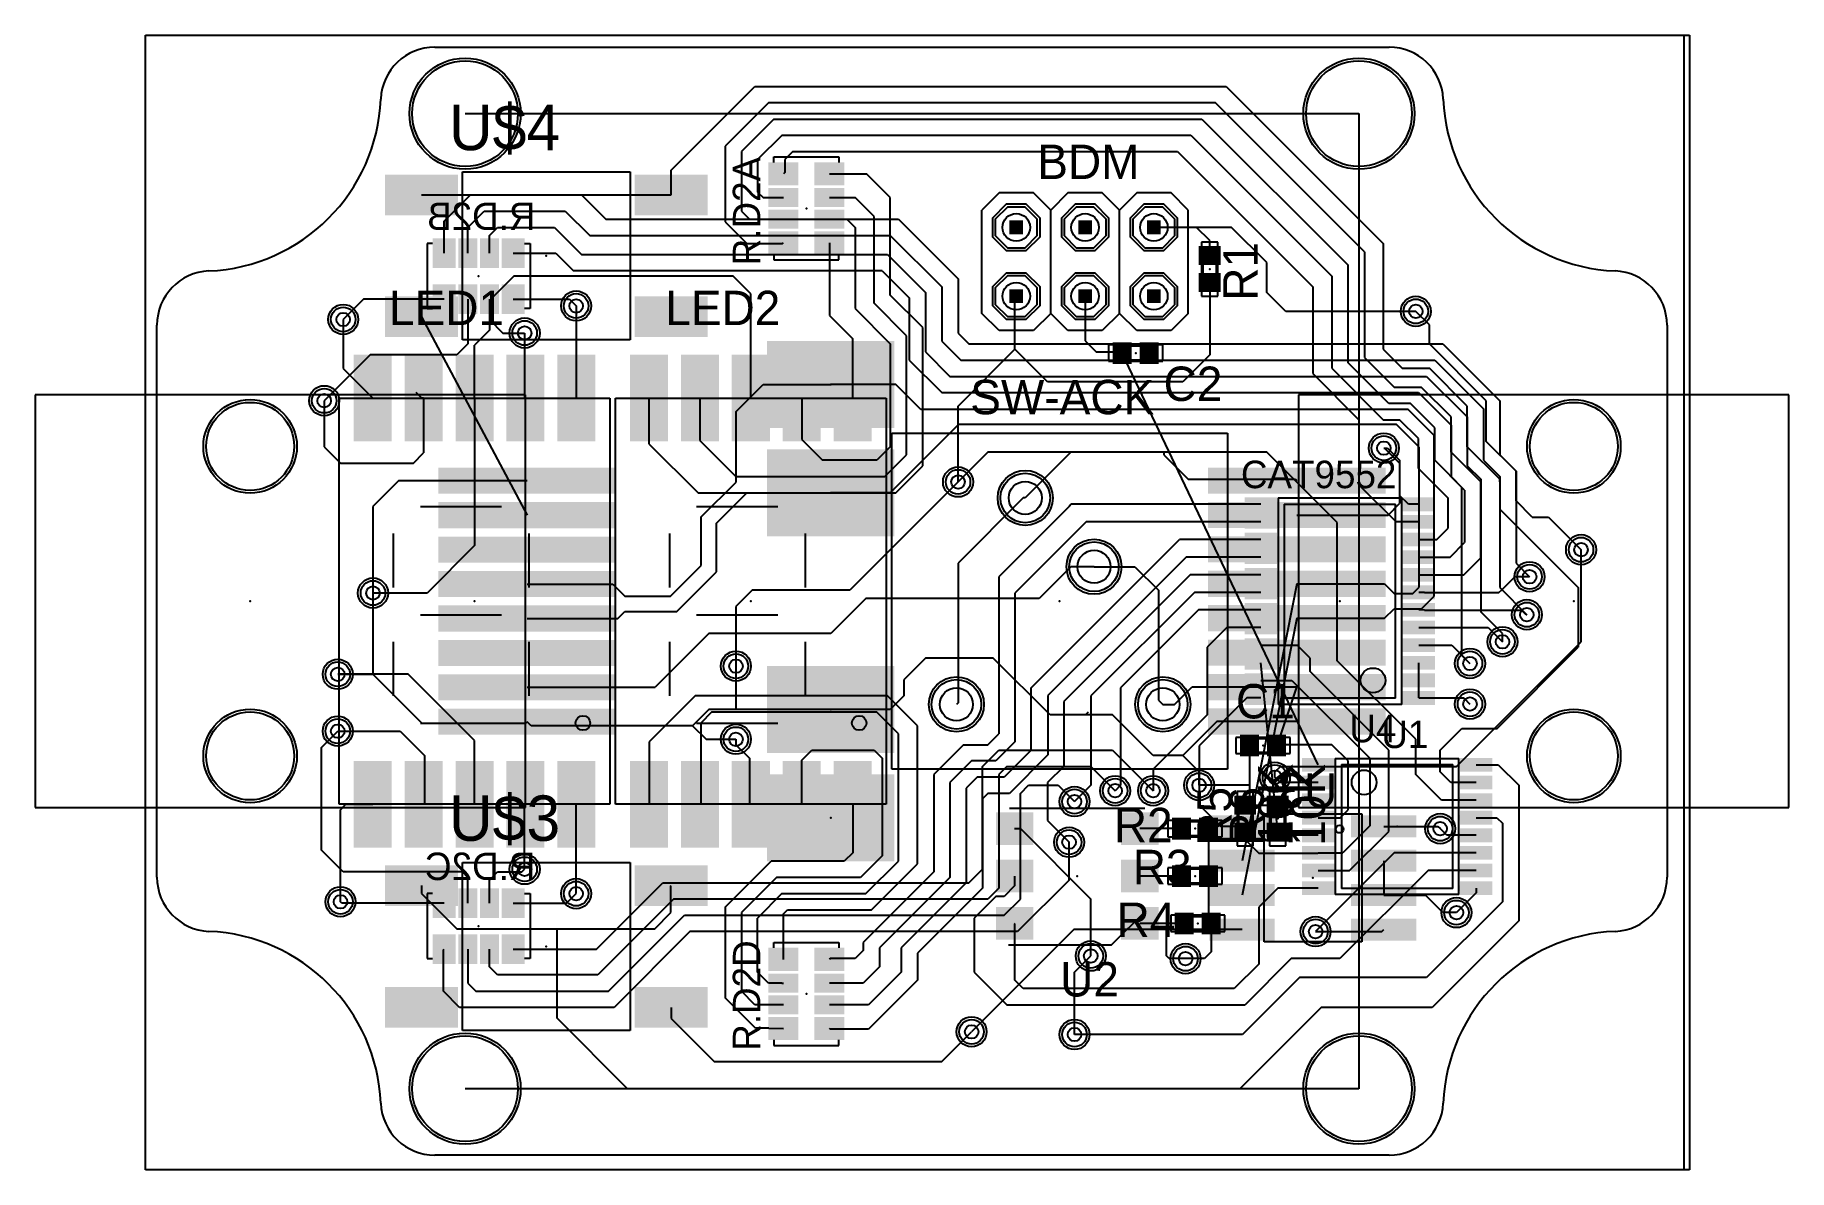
# Model space of a CAD drawing. Extents: x -32.4 to 32.4, y -21 to 20.9.
import ezdxf
from ezdxf.enums import TextEntityAlignment as Align

# ---------------------------------------------------------------- set-up
doc = ezdxf.new("R2010")
doc.units = 0
for name, color, linetype in [('1', 22, 'CONTINUOUS'), ('16', 175, 'CONTINUOUS'), ('17', 82, 'CONTINUOUS'), ('18', 82, 'CONTINUOUS'), ('19', 53, 'CONTINUOUS'), ('20', 7, 'CONTINUOUS'), ('21', 253, 'CONTINUOUS'), ('22', 253, 'CONTINUOUS'), ('23', 7, 'CONTINUOUS'), ('24', 7, 'CONTINUOUS'), ('25', 253, 'CONTINUOUS'), ('26', 253, 'CONTINUOUS'), ('27', 253, 'CONTINUOUS'), ('29', 7, 'CONTINUOUS'), ('30', 253, 'CONTINUOUS'), ('31', 253, 'CONTINUOUS'), ('32', 253, 'CONTINUOUS'), ('39', 22, 'CONTINUOUS'), ('40', 175, 'CONTINUOUS'), ('44', 253, 'CONTINUOUS'), ('51', 253, 'CONTINUOUS'), ('52', 253, 'CONTINUOUS')]:
    doc.layers.add(name, color=color, linetype=linetype)

msp = doc.modelspace()

# ---------------------------------------------------------------- texts
at = {"layer": '25'}
for s, height, p in [('U$4', 1.6764, (-17.1, 16.65)), ('LED1', 1.27, (-19.31, 10.19)), ('LED2', 1.27, (-9.11, 10.19)), ('SW-ACK', 1.27, (2.15, 6.9)), ('C1', 1.27, (11.96, -4.33)), ('U1', 1.016, (17.3272, -5.4244)), ('U$3', 1.6764, (-17.1, -8.85)), ('R2', 1.27, (7.45, -8.9)), ('R3', 1.27, (8.15, -10.45)), ('R4', 1.27, (7.55, -12.4))]:
    msp.add_text(s, height=height, dxfattribs=at).set_placement(p)
for s, height, p in [('BDM', 1.27, (8.4, 16.855)), ('C2', 1.27, (11.46, 8.66)), ('U4', 1.016, (17.8828, -4.1956)), ('U2', 1.27, (7.64, -13.325))]:
    msp.add_text(s, height=height, dxfattribs=at).set_placement(p, align=Align.TOP_RIGHT)
for s, height, p in [('R.D2A', 1.016, (-5.6, 12.4)), ('R5', 1.27, (11.8, -9.03)), ('R6', 1.27, (13, -9.03)), ('R.D2D', 1.016, (-5.6, -16.6))]:
    msp.add_text(s, height=height, rotation=90, dxfattribs=at).set_placement(p)
msp.add_text('R1', height=1.27, rotation=90, dxfattribs=at).set_placement((11.49, 13.26), align=Align.TOP_RIGHT)
at = {"layer": '26', "text_generation_flag": 2}
for s, height, p in [('R.D2B', 1.016, (-13.9, 13.7)), ('U3', 1.27, (15.7, -7.625)), ('R.D2C', 1.016, (-13.9, -10.3))]:
    msp.add_text(s, height=height, dxfattribs=at).set_placement(p)
at = {"layer": '27'}
msp.add_text('CAT9552', height=1.016, dxfattribs=at).set_placement((17.8828, 5.1862), align=Align.TOP_RIGHT)
for p in [(14.05, -9.03), (15.25, -9.03)]:
    msp.add_text('10K', height=1.27, rotation=90, dxfattribs=at).set_placement(p)

# ---------------------------------------------------------------- blocks, each defined once
blk = doc.blocks.new('RECT')
blk.add_solid([(-0.5, -0.5), (0.5, -0.5), (-0.5, 0.5), (0.5, 0.5)])
blk = doc.blocks.new('OCTAGONP')
blk.add_lwpolyline([(-0.5, -0.2071), (-0.5, 0.2071), (-0.2071, 0.5), (0.2071, 0.5), (0.5, 0.2071), (0.5, -0.2071), (0.2071, -0.5), (-0.2071, -0.5)], close=True)
blk = doc.blocks.new('ROUNDP')
blk.add_circle((0, 0), 0.5)
blk = doc.blocks.new('ROUNDV')
blk.add_circle((0, 0), 0.5)

# ---------------------------------------------------------------- linework, layer by layer
at = {"layer": '1'}
for p, q in [((-28.3, 20.9), (28.7, 20.9)), ((-28.3, -21), (-28.3, 20.9)), ((28.7, 20.9), (28.7, -21)), ((-8.89, 15.91), (-5.8, 19)), ((-5.8, 19), (11.6, 19)), ((11.6, 19), (17.4, 13.2)), ((-5.3, 18.4), (-6.9, 16.8)), ((11.2, 18.4), (-5.3, 18.4)), ((16.7, 12.9), (11.2, 18.4)), ((-5.1, 17.8), (-6.3, 16.6)), ((-5.1, 17.8), (10.7, 17.8)), ((10.7, 17.8), (16.1, 12.4)), ((-4.79, 17.21), (-5.7, 16.3)), ((-4.79, 17.21), (10.29, 17.21)), ((10.29, 17.21), (15.5, 12)), ((-6.9, 16.8), (-6.9, 14)), ((-6.3, 16.6), (-6.3, 14.4)), ((-5.7, 16.3), (-5.7, 15.1)), ((-4.4, 16.6), (-4.7, 16.3)), ((-4.7, 16.3), (-4.7, 15.825)), ((-4.4, 16.6), (9.8, 16.6)), ((9.8, 16.6), (14.8, 11.6)), ((-8.89, 15), (-8.89, 15.91)), ((-4.7, 15.825), (-4.75, 15.775)), ((-3.05, 15.775), (-1.675, 15.775)), ((-0.8, 14.9), (-1.675, 15.775)), ((-18.11, 15), (-8.89, 15)), ((-5.7, 15.1), (-5.5, 14.9)), ((-5.5, 14.9), (-4.75, 14.9)), ((-3.05, 14.9), (-2.1, 14.9)), ((-1.4, 14.2), (-2.1, 14.9)), ((-0.8, 11.3), (-0.8, 14.9)), ((-6.3, 14.4), (-6, 14.1)), ((-6.9, 14), (-6.1, 13.2)), ((-6, 14.1), (-4.75, 14.1)), ((-3.05, 14.1), (-2.4, 14.1)), ((-2.4, 14.1), (-2.1, 13.8)), ((-2.1, 13.8), (-2.1, 10.8)), ((-1.4, 11), (-1.4, 14.2)), ((10.5, 13.8), (8.93, 13.8)), ((10.99, 13.31), (10.5, 13.8)), ((-6.1, 13.2), (-4.775, 13.2)), ((-4.775, 13.2), (-4.75, 13.225)), ((-3.05, 13.225), (-3.05, 10.55)), ((10.99, 12.76), (10.99, 13.31)), ((17.4, 13.2), (17.4, 9.3)), ((16.1, 8.8), (16.1, 12.4)), ((16.7, 12.9), (16.7, 9)), ((-14.7, 12), (-15.6, 11.1)), ((-6.6, 12), (-14.7, 12)), ((-5.95, 11.35), (-6.6, 12)), ((10.99, 11.76), (10.99, 9.09)), ((15.5, 12), (15.5, 8.6)), ((-15.6, 11.1), (-15.6, 10)), ((-5.95, 7.5), (-5.95, 11.35)), ((0.4, 10.1), (-0.8, 11.3)), ((3.8, 11.21), (3.85, 11.26)), ((3.8, 9.3), (3.8, 11.21)), ((6.39, 11.26), (6.39, 9.61)), ((14.8, 11.6), (14.8, 8.4)), ((-21, 10.4), (-21, 8.59)), ((-12.4, 10.9), (-12.4, 7.51)), ((-3.05, 10.55), (-2.2, 9.7)), ((-2.1, 10.8), (-0.8, 9.5)), ((-0.2, 9.8), (-1.4, 11)), ((19.1, 10.2), (18.6, 10.7)), ((-15.6, 10), (-16.15, 9.45)), ((-14.3, 9.9), (-14.3, 7.53)), ((-0.2, 5.4), (-0.2, 9.8)), ((0.4, 5), (0.4, 10.1)), ((19.1, 9.5), (19.1, 10.2)), ((-16.15, 7.5), (-16.15, 9.45)), ((-2.2, 9.7), (-2.2, 7.51)), ((-0.8, 9.5), (-0.8, 5.7)), ((1.7, 7.2), (3.8, 9.3)), ((5, 8.1), (3.8, 9.3)), ((6.39, 9.61), (6.8, 9.2)), ((6.8, 9.2), (7.72, 9.2)), ((7.72, 9.2), (7.76, 9.16)), ((10.99, 9.09), (10, 8.1)), ((17.4, 9.3), (18.1, 8.6)), ((21.2, 7.4), (19.1, 9.5)), ((-21, 8.59), (-19.91, 7.5)), ((15.5, 8.6), (17.4, 6.7)), ((17.6, 7.3), (16.1, 8.8)), ((16.7, 9), (17.8, 7.9)), ((18.1, 8.6), (19.1, 8.6)), ((20.5, 7.2), (19.1, 8.6)), ((10, 8.1), (5, 8.1)), ((14.8, 8.4), (16.5, 6.7)), ((17.8, 7.9), (18.8, 7.9)), ((19.9, 6.8), (18.8, 7.9)), ((-21.7, 7.4), (-21.7, 5.7)), ((-18.1, 7.5), (-18.3, 7.7)), ((-18.03, 7.5), (-18.1, 7.5)), ((-18.03, 7.5), (-18.03, 5.47)), ((-16.15, 7.5), (-16.15, 2.05)), ((-14.3, 7.53), (-14.27, 7.5)), ((-12.4, 7.51), (-12.39, 7.5)), ((-9.71, 7.5), (-9.71, 5.81)), ((-7.83, 7.5), (-7.83, 5.93)), ((-4.07, 7.5), (-4.07, 5.97)), ((-2.2, 7.51), (-2.19, 7.5)), ((1.7, 6.6), (1.7, 7.2)), ((18.4, 7.3), (17.6, 7.3)), ((19.3, 6.4), (18.4, 7.3)), ((20.5, 5.7), (20.5, 7.2)), ((21.2, 5.9), (21.2, 7.4)), ((1.7, 4.4), (1.7, 6.6)), ((16.5, 6.7), (16.5, 4.3)), ((17.4, 6.7), (18, 6.7)), ((18.7, 6), (18, 6.7)), ((19.9, 5.5), (19.9, 6.8)), ((-7.83, 5.93), (-6.5, 4.6)), ((-4.07, 5.97), (-3.3, 5.2)), ((18.7, 4.9), (18.7, 6)), ((19.3, 5.2), (19.3, 6.4)), ((22.3, 4.8), (21.2, 5.9)), ((-21.7, 5.7), (-21.1, 5.1)), ((-18.4, 5.1), (-18.03, 5.47)), ((-9.71, 5.81), (-7.9, 4)), ((-1.3, 5.2), (-3.3, 5.2)), ((-0.8, 5.7), (-1.3, 5.2)), ((-1, 4.6), (-0.2, 5.4)), ((5.87, 5.5), (4.18, 3.81)), ((13.1, 5.5), (5.87, 5.5)), ((15.7, 2.9), (13.1, 5.5)), ((17.42, 5.65), (17.45, 5.65)), ((17.45, 5.65), (18, 5.1)), ((20.4, 4.1), (19.3, 5.2)), ((21, 4.4), (19.9, 5.5)), ((21.7, 4.5), (20.5, 5.7)), ((-21.1, 5.1), (-18.4, 5.1)), ((-6.5, 4.6), (-1, 4.6)), ((-0.6, 4), (0.4, 5)), ((18, 5.1), (18, 3.9)), ((18.7, 4.9), (19.8, 3.8)), ((22.3, 3.7), (22.3, 4.8)), ((-7.9, 4), (-0.6, 4)), ((1.7, 4.4), (-2.3, 0.4)), ((16.5, 4.3), (17.875, 2.925)), ((18.325, 3.575), (18, 3.9)), ((20.4, 4.1), (20.4, 2.16)), ((21, 1.6), (21, 4.4)), ((21.7, 4.4), (21.7, 4.5)), ((21.7, 4.4), (21.7, 3.4)), ((4.11, 3.81), (1.7, 1.4)), ((5.8, 3.5), (3.2, 0.9)), ((4.18, 3.81), (4.11, 3.81)), ((5.875, 3.575), (5.8, 3.5)), ((12.8822, 3.575), (5.875, 3.575)), ((18.7178, 3.575), (18.325, 3.575)), ((19.8, 2.7), (19.8, 3.8)), ((21.7, 3.4), (24.6, 0.5)), ((22.9, 3.1), (22.3, 3.7)), ((6.425, 2.925), (3.8, 0.3)), ((12.8822, 2.925), (6.425, 2.925)), ((15.7, -2.2), (15.7, 2.9)), ((18.7178, 2.925), (17.875, 2.925)), ((19.375, 2.275), (19.8, 2.7)), ((22.9, 3.1), (23.5, 3.1)), ((23.5, 3.1), (24.7, 1.9)), ((-16.15, 2.05), (-17.9, 0.3)), ((4.4, -3.2), (9.87, 2.27)), ((9.875, 2.275), (9.87, 2.27)), ((12.8822, 2.275), (9.875, 2.275)), ((18.7178, 2.275), (19.375, 2.275)), ((19.865, 1.625), (20.4, 2.16)), ((1.7, 1.4), (1.7, -3.75)), ((10.125, 1.625), (5.02, -3.48)), ((12.8822, 1.625), (10.125, 1.625)), ((18.7178, 1.625), (19.865, 1.625)), ((20.375, 0.975), (21, 1.6)), ((3.2, 0.9), (3.2, -4.9)), ((10.275, 0.975), (5.6, -3.7)), ((12.8822, 0.975), (10.275, 0.975)), ((18.7178, 0.975), (20.375, 0.975)), ((22.25, 0.9), (21.77, 0.42)), ((22.8, 0.9), (22.25, 0.9)), ((-17.9, 0.3), (-19.9, 0.3)), ((-5.9, 0.4), (-6.5, -0.2)), ((-2.3, 0.4), (-5.9, 0.4)), ((3.8, 0.3), (3.8, -5.2)), ((10.425, 0.325), (6.6, -3.5)), ((12.8822, 0.325), (10.425, 0.325)), ((18.9228, 0.32), (21.67, 0.32)), ((21.67, 0.32), (21.77, 0.42)), ((24.6, 0.5), (24.6, -1.7)), ((-6.5, -0.2), (-6.5, -2.4)), ((10.575, -0.325), (7.7, -3.2)), ((12.8822, -0.325), (10.575, -0.325)), ((18.9228, -0.33), (22.53, -0.33)), ((22.67, -0.5), (22.5, -0.33)), ((22.53, -0.33), (22.7, -0.5)), ((22.7, -0.5), (22.67, -0.5)), ((11.625, -0.975), (10.9, -1.7)), ((12.8822, -0.975), (11.625, -0.975)), ((18.7178, -0.975), (21.275, -0.975)), ((21.275, -0.975), (21.8, -1.5)), ((10.9, -1.7), (10.9, -4.2)), ((12.8822, -1.625), (14.225, -1.625)), ((14.7, -2.1), (14.225, -1.625)), ((18.7178, -1.625), (19.925, -1.625)), ((19.925, -1.625), (20.025, -1.725)), ((20.025, -1.725), (20.6, -2.3)), ((21.6, -4.7), (24.6, -1.7)), ((14.7, -2.6), (14.7, -2.1)), ((18.6, -5.1), (15.7, -2.2)), ((18.7178, -2.925), (18.7178, -2.275)), ((-18.6, -2.7), (-21.2, -2.7)), ((-16.15, -5.15), (-18.6, -2.7)), ((4.4, -5.5), (4.4, -3.2)), ((7.7, -3.2), (7.7, -5.2)), ((12.8822, -2.925), (14.025, -2.925)), ((14.025, -2.925), (16.9, -5.8)), ((17.6, -5.5), (14.7, -2.6)), ((18.7178, -3.575), (18.7178, -2.925)), ((-8, -3.5), (-9.7, -5.2)), ((-0.9, -3.5), (-8, -3.5)), ((0.2, -4.6), (-0.9, -3.5)), ((1.7, -3.75), (1.64, -3.81)), ((5.02, -3.48), (5.02, -5.68)), ((5.6, -3.7), (5.6, -6.1)), ((6.6, -3.5), (6.6, -6.8)), ((12.365, -3.575), (10.6, -5.34)), ((12.8822, -3.575), (12.365, -3.575)), ((18.7178, -3.575), (20.375, -3.575)), ((20.375, -3.575), (20.6, -3.8)), ((-7.4, -4.1), (-7.8, -4.5)), ((-7.8, -4.5), (-7.8, -7.47)), ((-1.3, -4.1), (-7.4, -4.1)), ((-0.5, -4.9), (-1.3, -4.1)), ((10.9, -4.2), (8.9, -6.2)), ((-21.2, -4.8), (-18.9, -4.8)), ((-18.9, -4.8), (-18, -5.7)), ((-16.15, -7.5), (-16.15, -5.15)), ((-6.5, -5.1), (-6.5, -5.3)), ((-0.5, -9.6), (-0.5, -4.9)), ((0.2, -9.7), (0.2, -4.6)), ((2.8, -5.3), (3.2, -4.9)), ((18.6, -6.4), (18.6, -5.1)), ((19.5, -5.5), (20.3, -4.7)), ((20.3, -4.7), (21.6, -4.7)), ((-18, -5.7), (-18, -7.47)), ((-9.7, -5.2), (-9.7, -7.49)), ((-6.5, -5.3), (-6, -5.8)), ((-6, -5.8), (-6, -7.45)), ((-4.07, -5.87), (-3.7, -5.5)), ((-3.7, -5.5), (-1.4, -5.5)), ((-1.4, -5.5), (-1.1, -5.8)), ((-1.1, -5.8), (-1.1, -9.4)), ((1.9, -5.3), (0.8, -6.4)), ((1.9, -5.3), (2.8, -5.3)), ((3.8, -5.2), (3.1, -5.9)), ((4.4, -5.5), (3.4, -6.5)), ((5.02, -5.68), (3.6, -7.1)), ((7.7, -5.2), (7.7, -6.5)), ((10.6, -5.34), (10.6, -6.8)), ((12.46, -5.33), (12.46, -6.8)), ((13.49, -5.3), (13.46, -5.33)), ((15.5, -5.3), (13.49, -5.3)), ((16.1, -5.9), (15.5, -5.3)), ((16.9, -5.8), (16.9, -8.3)), ((17.6, -8.5), (17.6, -5.5)), ((19.5, -6.3), (19.5, -5.5)), ((-4.07, -7.5), (-4.07, -5.87)), ((0.8, -6.4), (0.8, -10)), ((2.2, -5.9), (1.4, -6.7)), ((3.1, -5.9), (2.2, -5.9)), ((5.6, -6.1), (5, -6.7)), ((8.9, -6.2), (8.9, -7)), ((16.1, -7.7), (16.1, -5.9)), ((19.545, -7.345), (18.6, -6.4)), ((19.895, -6.695), (19.5, -6.3)), ((20.8278, -6.045), (21.645, -6.045)), ((21.645, -6.045), (22.4, -6.8)), ((1.4, -6.7), (1.4, -10.2)), ((2.4, -6.5), (2, -6.9)), ((2, -6.9), (2, -10.4)), ((3.4, -6.5), (2.4, -6.5)), ((2.8, -7.1), (2.6, -7.3)), ((3.6, -7.1), (2.8, -7.1)), ((5, -6.7), (5, -8)), ((6.6, -6.8), (6, -7.4)), ((7.7, -6.8), (7.5, -7)), ((7.7, -6.5), (7.7, -6.8)), ((12.46, -6.8), (10.6, -6.8)), ((12.46, -6.8), (12.46, -7.37)), ((13.595, -6.695), (13.4, -6.5)), ((14.9922, -6.695), (13.595, -6.695)), ((20.8278, -6.695), (19.895, -6.695)), ((22.4, -6.8), (22.4, -11.8)), ((-21.1, -7.7), (-20.9, -7.5)), ((-21.1, -11.1), (-21.1, -7.7)), ((-20.9, -7.5), (-19.91, -7.5)), ((-18, -7.47), (-18.03, -7.5)), ((-14.3, -7.53), (-14.27, -7.5)), ((-14.3, -9.9), (-14.3, -7.53)), ((-12.4, -7.51), (-12.39, -7.5)), ((-12.4, -10.8), (-12.4, -7.51)), ((-9.7, -7.49), (-9.71, -7.5)), ((-7.8, -7.47), (-7.83, -7.5)), ((-6, -7.45), (-5.95, -7.5)), ((-2.19, -7.5), (-2.19, -9.29)), ((2.6, -7.3), (2.6, -10.6)), ((12.46, -7.37), (12.3, -7.53)), ((12.3, -7.53), (13.5, -7.53)), ((13.51, -7.54), (13.5, -7.53)), ((14.02, -7.54), (13.51, -7.54)), ((14.215, -7.345), (14.02, -7.54)), ((14.9922, -7.345), (14.215, -7.345)), ((15.805, -7.995), (16.1, -7.7)), ((20.8278, -7.345), (19.545, -7.345)), ((3.79, -8.4), (4, -8.4)), ((4, -8.4), (6.6, -11)), ((5, -8), (5, -8.1)), ((5, -8.1), (5.8, -8.9)), ((9.95, -8.4), (8.41, -8.4)), ((10.95, -8.4), (10.95, -10.15)), ((14.9922, -7.995), (15.805, -7.995)), ((16.9, -8.3), (15.905, -9.295)), ((19.745, -8.645), (19.5, -8.4)), ((20.8278, -7.995), (21.595, -7.995)), ((21.595, -7.995), (21.8, -8.2)), ((21.8, -8.2), (21.8, -11.1)), ((12.3, -8.53), (12.3, -8.8)), ((12.3, -8.8), (12.8, -9.3)), ((13.615, -8.645), (13.5, -8.53)), ((14.9922, -8.645), (13.615, -8.645)), ((16.155, -9.945), (17.6, -8.5)), ((20.8278, -8.645), (19.745, -8.645)), ((-6.9, -11.3), (-5.2, -9.6)), ((-2.5, -9.6), (-5.2, -9.6)), ((-2.19, -9.29), (-2.5, -9.6)), ((-1.1, -9.4), (-1.9, -10.2)), ((-1.7, -10.8), (-0.5, -9.6)), ((-1.5, -11.4), (0.2, -9.7)), ((12.8, -9.3), (14.9872, -9.3)), ((17.805, -9.295), (14.9, -12.2)), ((14.9872, -9.3), (14.9922, -9.295)), ((14.9922, -9.295), (15.905, -9.295)), ((20.8278, -9.295), (17.805, -9.295)), ((-5, -10.2), (-6.3, -11.5)), ((-1.9, -10.2), (-5, -10.2)), ((0.8, -10), (-1.8, -12.6)), ((1.4, -10.2), (-1.2, -12.8)), ((3.79, -10.15), (3.79, -10.51)), ((9.95, -10.15), (8.41, -10.15)), ((10.95, -10.15), (10.95, -11.8)), ((14.9922, -9.945), (16.155, -9.945)), ((19.055, -9.945), (15.8, -13.2)), ((20.8278, -9.945), (19.055, -9.945)), ((-18.11, -10.5), (-18.11, -10.79)), ((-18.11, -10.79), (-16.8, -12.1)), ((-8.9, -10.51), (-8.89, -10.5)), ((-8.9, -11.5), (-8.9, -10.51)), ((-4.8, -10.8), (-5.7, -11.7)), ((-4.8, -10.8), (-1.7, -10.8)), ((2, -10.4), (-0.4, -12.8)), ((2.6, -10.6), (0.2, -13)), ((3.1, -10.9), (2.3, -11.7)), ((3.4, -10.9), (3.1, -10.9)), ((3.79, -10.51), (3.4, -10.9)), ((6.6, -13.1), (6.6, -11)), ((13.505, -10.595), (12.8, -11.3)), ((14.9922, -10.595), (13.505, -10.595)), ((20.8278, -10.7722), (20.1, -11.5)), ((20.8278, -10.595), (20.8278, -10.7722)), ((-9.5, -12.1), (-8.9, -11.5)), ((-6.9, -11.3), (-6.9, -14.65)), ((-6.3, -11.5), (-6.3, -14.4)), ((-4.75, -11.55), (-4.6, -11.4)), ((-4.75, -13.225), (-4.75, -11.55)), ((-4.6, -11.4), (-1.5, -11.4)), ((12.8, -11.3), (12.8, -13.4)), ((21.8, -11.1), (19, -13.9)), ((-16.8, -12.1), (-13.1, -12.1)), ((-13.1, -12.1), (-9.5, -12.1)), ((-13.1, -15.4), (-13.1, -12.1)), ((-5.7, -13.7), (-5.7, -11.7)), ((2.3, -11.7), (2.3, -13.7)), ((3.8, -11.91), (3.79, -11.9)), ((3.8, -14), (3.8, -11.91)), ((10.05, -11.9), (8.41, -11.9)), ((10.95, -11.8), (11.05, -11.9)), ((11.05, -11.9), (11.05, -12.95)), ((22.4, -11.8), (19.2, -15)), ((-1.8, -12.9), (-2.1, -13.2)), ((-1.8, -12.6), (-1.8, -12.9)), ((-1.2, -12.8), (-1.2, -13.5)), ((-0.4, -12.8), (-0.4, -13.7)), ((11.05, -12.95), (10.8, -13.2)), ((-3.025, -13.2), (-3.05, -13.225)), ((-2.1, -13.2), (-3.025, -13.2)), ((-1.2, -13.5), (-1.8, -14.1)), ((0.2, -13), (0.2, -14)), ((10.8, -13.2), (10.1, -13.2)), ((12.8, -13.4), (11.9, -14.3)), ((14, -13.2), (12.3, -14.9)), ((15.8, -13.2), (14, -13.2)), ((-5.3, -14.1), (-5.7, -13.7)), ((-4.8, -14.1), (-5.3, -14.1)), ((-1.8, -14.1), (-3.05, -14.1)), ((-0.4, -13.7), (-1.6, -14.9)), ((0.2, -14), (-1.6, -15.8)), ((2.3, -13.7), (3.5, -14.9)), ((4.1, -14.3), (3.8, -14)), ((14.3, -13.9), (12.2, -16)), ((19, -13.9), (14.3, -13.9)), ((-5.78, -15.77), (-6.9, -14.65)), ((-5.8, -14.9), (-6.3, -14.4)), ((11.9, -14.3), (4.1, -14.3)), ((-10.5, -18), (-13.1, -15.4)), ((-8.89, -15), (-8.89, -15.41)), ((-8.89, -15.41), (-7.3, -17)), ((-4.75, -14.9), (-5.8, -14.9)), ((-1.6, -14.9), (-3.05, -14.9)), ((3.5, -14.9), (12.3, -14.9)), ((15.1, -15), (12.1, -18)), ((19.2, -15), (15.1, -15)), ((-5.28, -15.77), (-5.78, -15.77)), ((-3.025, -15.8), (-3.05, -15.775)), ((-1.6, -15.8), (-3.025, -15.8)), ((1.1, -17), (2.2, -15.9)), ((12.2, -16), (6, -16)), ((-7.3, -17), (1.1, -17)), ((12.1, -18), (-10.5, -18)), ((28.7, -21), (-28.3, -21))]:
    msp.add_line(p, q, dxfattribs=at)
at = {"layer": '16'}
for p, q in [((-28.3, 20.9), (28.5, 20.9)), ((-28.3, -21), (-28.3, 20.9)), ((28.5, 20.9), (28.5, -21)), ((-17.275, 14.025), (-16.3, 15)), ((-16.3, 15), (-12.2, 15)), ((-12.2, 15), (-11.3, 14.1)), ((-16.4, 13.8), (-15.8, 14.4)), ((-15.8, 14.4), (-12.8, 14.4)), ((-12.8, 14.4), (-11.9, 13.5)), ((-17.275, 12.85), (-17.275, 14.025)), ((-16.4, 12.85), (-16.4, 13.8)), ((-15.6, 13.5), (-15.3, 13.8)), ((-15.3, 13.8), (-13.2, 13.8)), ((-13.2, 13.8), (-12.2, 12.8)), ((-11.3, 14.1), (-0.5, 14.1)), ((-0.5, 14.1), (1.7, 11.9)), ((11.8, 13.8), (8.93, 13.8)), ((13.1, 12.5), (11.8, 13.8)), ((-15.6, 12.85), (-15.6, 13.5)), ((-11.9, 13.5), (-0.8, 13.5)), ((-0.8, 13.5), (1.1, 11.6)), ((-14.725, 12.85), (-13.15, 12.85)), ((-13.15, 12.85), (-12.5, 12.2)), ((-12.2, 12.8), (-0.9, 12.8)), ((-0.9, 12.8), (0.5, 11.4)), ((13.1, 11.4), (13.1, 12.5)), ((-1.1, 12.2), (-12.5, 12.2)), ((-1.1, 12.2), (-0.1, 11.2)), ((1.7, 11.9), (1.7, 9.9)), ((-20.25, 11.15), (-21, 10.4)), ((-17.275, 11.15), (-20.25, 11.15)), ((-16.4, 11.15), (-16.4, 9.5)), ((-15.6, 11.15), (-15.6, 10.4)), ((-14.725, 11.15), (-12.65, 11.15)), ((-12.65, 11.15), (-12.4, 10.9)), ((-0.1, 11.2), (-0.1, 8.9)), ((0.5, 11.4), (0.5, 9.2)), ((1.1, 11.6), (1.1, 9.6)), ((13.8, 10.7), (13.1, 11.4)), ((-15.6, 10.4), (-15.1, 9.9)), ((18.6, 10.7), (13.8, 10.7)), ((-15.1, 9.9), (-14.3, 9.9)), ((1.7, 9.9), (2.1, 9.5)), ((-20, 9.1), (-21.7, 7.4)), ((-16.8, 9.1), (-20, 9.1)), ((-16.4, 9.5), (-16.8, 9.1)), ((0.5, 9.2), (1.4, 8.3)), ((1.1, 9.6), (1.8, 8.9)), ((2.1, 9.5), (19.6, 9.5)), ((19.6, 9.5), (21.7, 7.4)), ((-0.1, 8.9), (1.1, 7.7)), ((1.8, 8.9), (19.3, 8.9)), ((19.3, 8.9), (21.1, 7.1)), ((-6.4976, 7.0024), (-5.5, 8)), ((-5.5, 8), (-3, 8)), ((-0.6, 8), (-3, 8)), ((0.3206, 7.0794), (-0.6, 8)), ((1.4, 8.3), (19, 8.3)), ((19, 8.3), (20.5, 6.8)), ((1.1, 7.7), (18.7, 7.7)), ((18.7, 7.7), (19.9, 6.5)), ((21.7, 7.4), (21.7, 5.4)), ((-6.4976, 4.3976), (-6.4976, 7.0024)), ((1.7206, 6.5206), (-0.8, 4)), ((18.3157, 7.0794), (0.3206, 7.0794)), ((17.8843, 6.5206), (1.7206, 6.5206)), ((18.7206, 5.6843), (17.8843, 6.5206)), ((19.2794, 6.1157), (18.3157, 7.0794)), ((19.9, 6.5), (19.9, 4.6)), ((20.5, 6.8), (20.5, 5)), ((21.1, 7.1), (21.1, 5.2)), ((19.2794, 0.1843), (19.2794, 6.1157)), ((2.8, 5.5), (1.7, 4.4)), ((9.3, 5.5), (2.8, 5.5)), ((9.3, 5.5), (9.3, 5.4)), ((9.3, 5.4), (10.2, 4.5)), ((17.42, 5.65), (17.55, 5.65)), ((17.55, 5.65), (18, 5.2)), ((18, 5.2), (18, 3.6)), ((18.7206, 0.5157), (18.7206, 5.6843)), ((21.1, 5.2), (21.7, 4.6)), ((21.7, 5.4), (22.3, 4.8)), ((19.9, 4.6), (20.3, 4.2)), ((20.5, 5), (21, 4.5)), ((21.7, 4.6), (21.7, 0.5)), ((22.3, 4.8), (22.3, 1.4)), ((-18.955, 4.445), (-19.9, 3.5)), ((-14.21, 4.445), (-18.955, 4.445)), ((-7.7794, 3.1157), (-6.4976, 4.3976)), ((-7.2206, 2.8843), (-6.1024, 4.0024)), ((-6.1024, 4.0024), (-3.0024, 4.0024)), ((-3.0024, 4.0024), (-3, 4)), ((-0.8, 4), (-3, 4)), ((10.2, 4.5), (14.16, 4.5)), ((14.16, 4.5), (14.21, 4.45)), ((20.3, -2), (20.3, 4.2)), ((21, 4.5), (21, -0.4)), ((-19.9, 3.5), (-19.9, 0.3)), ((17.58, 3.18), (18, 3.6)), ((-7.7794, 1.3157), (-7.7794, 3.1157)), ((-7.2206, 1.0843), (-7.2206, 2.8843)), ((14.21, 3.18), (17.58, 3.18)), ((-8.9157, 0.1794), (-7.7794, 1.3157)), ((22.3, 1.4), (22.8, 0.9)), ((24.7, -1.5), (24.7, 1.9)), ((-8.6843, -0.3794), (-7.2206, 1.0843)), ((5.87, 1.27), (4.7, 0.1)), ((6.72, 1.27), (5.87, 1.27)), ((6.72, 1.27), (8.23, 1.27)), ((8.23, 1.27), (9.1, 0.4)), ((-19.9, 0.3), (-19.9, -2.7)), ((-14.21, 0.63), (-11.0506, 0.63)), ((-11.0506, 0.63), (-10.6, 0.1794)), ((-10.6, 0.1794), (-8.9157, 0.1794)), ((-1.7, 0.1), (-3, -1.2)), ((4.7, 0.1), (-1.7, 0.1)), ((9.1, 0.4), (9.1, -3.65)), ((14.21, 0.64), (17.4394, 0.64)), ((17.4394, 0.64), (17.8, 0.2794)), ((17.8, 0.2794), (18.4843, 0.2794)), ((18.4843, 0.2794), (18.7206, 0.5157)), ((18.8157, -0.2794), (19.2794, 0.1843)), ((21.7, 0.5), (22.7, -0.5)), ((-14.21, -0.64), (-10.8606, -0.64)), ((-10.8606, -0.64), (-10.6, -0.3794)), ((-10.6, -0.3794), (-8.6843, -0.3794)), ((14.21, -0.63), (17.4494, -0.63)), ((17.4494, -0.63), (17.8, -0.2794)), ((17.8, -0.2794), (18.8157, -0.2794)), ((21.8, -1.2), (21, -0.4)), ((-7.5, -1.2), (-9.48, -3.18)), ((-3, -1.2), (-7.5, -1.2)), ((21.8, -1.5), (21.8, -1.2)), ((20.1, -6.1), (24.7, -1.5)), ((-6.5, -2.4), (-6.5, -4)), ((0.5, -2.1), (-0.3, -2.9)), ((3, -2.1), (0.5, -2.1)), ((5.1, -4.2), (3, -2.1)), ((20.6, -2.3), (20.3, -2)), ((-21.2, -2.7), (-19.9, -2.7)), ((-19.9, -2.7), (-18.1, -4.5)), ((-14.21, -3.18), (-9.48, -3.18)), ((-0.3, -2.9), (-0.3, -3.5)), ((9.69, -3.81), (10.325, -3.175)), ((14.21, -3.175), (10.325, -3.175)), ((-0.3, -3.5), (-0.8, -4)), ((9.1, -3.65), (9.26, -3.81)), ((9.26, -3.81), (9.69, -3.81)), ((-18.1, -4.5), (-14.26, -4.5)), ((-14.26, -4.5), (-14.21, -4.45)), ((-14.06, -4.6), (-14.21, -4.45)), ((-7.5, -4), (-8.1, -4.6)), ((-6.5, -4), (-7.5, -4)), ((-3, -4), (-6.5, -4)), ((-0.8, -4), (-3, -4)), ((6.4, -4.2), (5.1, -4.2)), ((6.5, -4.1), (6.4, -4.2)), ((7.4, -4.2), (6.4, -4.2)), ((8.9, -5.7), (7.4, -4.2)), ((11.26, -4.44), (10, -5.7)), ((14.215, -4.44), (11.26, -4.44)), ((14.215, -4.44), (14.21, -4.445)), ((-21.8, -5.4), (-21.2, -4.8)), ((-8.1, -4.6), (-14.06, -4.6)), ((-8.1, -4.6), (-7.6, -5.1)), ((-7.6, -5.1), (-6.5, -5.1)), ((-21.8, -9.2), (-21.8, -5.4)), ((2.6, -6.1), (3.2, -5.5)), ((3.2, -5.5), (7.4, -5.5)), ((7.4, -5.5), (8.9, -7)), ((10, -5.7), (8.9, -5.7)), ((10.6, -6.3), (10, -5.7)), ((2.6, -9.9), (2.6, -6.1)), ((3.5, -6.1), (3.2, -6.4)), ((3.2, -6.4), (3.2, -10.6)), ((3.5, -6.1), (6.5, -6.1)), ((6.5, -6.1), (6.6, -6.1)), ((6.6, -6.1), (7.5, -7)), ((10.6, -6.8), (10.6, -6.3)), ((13.4, -6.3), (13.6, -6.1)), ((13.4, -6.5), (13.4, -6.3)), ((13.6, -6.1), (20.1, -6.1)), ((4, -7.1), (4.3, -6.8)), ((4, -11), (4, -7.1)), ((4.3, -6.8), (5.4, -6.8)), ((5.4, -6.8), (6, -7.4)), ((10.6, -6.8), (10.6, -7.515)), ((10.6, -7.515), (11.4, -8.315)), ((12.1838, -8.315), (11.4, -8.315)), ((17.4162, -8.315), (19.415, -8.315)), ((19.415, -8.315), (19.5, -8.4)), ((5.8, -10.3), (5.8, -8.9)), ((-21, -10), (-21.8, -9.2)), ((17.4162, -9.585), (17.4162, -10.855)), ((-16.6, -10), (-21, -10)), ((-16.4, -10.2), (-16.6, -10)), ((-16.4, -11.15), (-16.4, -10.2)), ((-15.6, -10.3), (-15.3, -10)), ((-15.6, -11.15), (-15.6, -10.3)), ((-15.3, -10), (-14.4, -10)), ((-14.4, -10), (-14.3, -9.9)), ((2.1, -10.4), (2.6, -9.9)), ((5.8, -10.3), (3.9, -12.2)), ((-12.75, -11.15), (-12.4, -10.8)), ((-11.65, -12.85), (-9.2, -10.4)), ((-8.8, -11), (-11.6, -13.8)), ((-9.2, -10.4), (2.1, -10.4)), ((2.8, -11), (-8.8, -11)), ((3.2, -10.6), (2.8, -11)), ((3.4, -11.6), (4, -11)), ((17.4162, -10.855), (18.955, -10.855)), ((19.6, -11.5), (18.955, -10.855)), ((-21.05, -11.15), (-21.1, -11.1)), ((-17.275, -11.15), (-21.05, -11.15)), ((-14.725, -11.15), (-12.75, -11.15)), ((-11.2, -14.4), (-8.4, -11.6)), ((-8.4, -11.6), (3.4, -11.6)), ((20.1, -11.5), (19.6, -11.5)), ((-8.2, -12.2), (-11, -15)), ((3.9, -12.2), (-8.2, -12.2)), ((5.975, -12.125), (2.2, -15.9)), ((9.4, -12.125), (5.975, -12.125)), ((12.1838, -12.125), (9.4, -12.125)), ((9.4, -13.1), (9.4, -12.125)), ((14.9, -12.2), (17.3412, -12.2)), ((17.3412, -12.2), (17.4162, -12.125)), ((-17.3, -12.875), (-17.275, -12.85)), ((-17.3, -14.4), (-17.3, -12.875)), ((-16.4, -12.85), (-16.4, -14.1)), ((-15.6, -13.5), (-15.6, -12.85)), ((-14.725, -12.85), (-11.65, -12.85)), ((-15.3, -13.8), (-15.6, -13.5)), ((6, -13.7), (6.6, -13.1)), ((9.5, -13.2), (9.4, -13.1)), ((10.1, -13.2), (9.5, -13.2)), ((-16.4, -14.1), (-16.1, -14.4)), ((-11.6, -13.8), (-15.3, -13.8)), ((6, -16), (6, -13.7)), ((-16.7, -15), (-17.3, -14.4)), ((-16.1, -14.4), (-11.2, -14.4)), ((-11, -15), (-16.7, -15)), ((28.5, -21), (-28.3, -21))]:
    msp.add_line(p, q, dxfattribs=at)
at = {"layer": '19'}
for p, q in [((-16.5, 18), (16.5, 18)), ((16.5, 18), (16.5, -18)), ((-18.11, 10.5), (-14.21, 3.175)), ((14.9922, -6.045), (7.76, 9.16)), ((14.21, 0.64), (12.1838, -9.585)), ((18.9228, 0.32), (18.7178, 0.325)), ((14.21, -0.63), (12.1838, -10.855)), ((18.9228, -0.33), (18.7178, -0.325)), ((13.5, -8.53), (12.8822, -2.275)), ((13.49, -5.3), (14.21, -3.175)), ((-4.8, -14.1), (-4.75, -14.1)), ((-5.28, -15.77), (-4.75, -15.775)), ((16.5, -18), (-16.5, -18))]:
    msp.add_line(p, q, dxfattribs=at)
at = {"layer": '20'}
for p, q in [((-17.6127, 20.455), (17.6127, 20.455)), ((-27.875, -10.1927), (-27.875, 10.1927)), ((27.875, 10.1927), (27.875, -10.1927)), ((17.6127, -20.455), (-17.6127, -20.455))]:
    msp.add_line(p, q, dxfattribs=at)
for centre, radius in [((-16.5, 18), 1.95), ((16.5, 18), 1.95), ((-24.435, 5.715), 1.625), ((24.435, 5.715), 1.625), ((-24.435, -5.715), 1.625), ((24.435, -5.715), 1.625), ((-16.5, -18), 1.95), ((16.5, -18), 1.95)]:
    msp.add_circle(centre, radius, dxfattribs=at)
for centre, radius, start, end in [((-17.6127, 18.455), 2, 90, 177.5774), ((17.6127, 18.455), 2, 2.4226, 90), ((-26.24, 18.82), 6.635, 272.4226, 357.5774), ((26.24, 18.82), 6.635, 182.4226, 267.5774), ((-25.875, 10.1927), 2, 92.4226, 180), ((25.875, 10.1927), 2, 360, 87.5774), ((-25.875, -10.1927), 2, 180, 267.5774), ((25.875, -10.1927), 2, 272.4226, 0), ((-26.24, -18.82), 6.635, 2.4226, 87.5774), ((26.24, -18.82), 6.635, 92.4226, 177.5774), ((-17.6127, -18.455), 2, 182.4226, 270), ((17.6127, -18.455), 2, 270, 357.5774)]:
    msp.add_arc(centre, radius, start, end, dxfattribs=at)
at = {"layer": '21'}
for p, q in [((-5.1, 16.2), (-5.1, 16.4)), ((-5.1, 16.4), (-2.7, 16.4)), ((-2.7, 16.4), (-2.7, 16.2)), ((-16.6, 15.85), (-10.4, 15.85)), ((-16.6, 9.65), (-16.6, 15.85)), ((-10.4, 15.85), (-10.4, 9.65)), ((3.215, 15.07), (2.58, 14.435)), ((4.485, 15.07), (3.215, 15.07)), ((5.12, 14.435), (4.485, 15.07)), ((5.755, 15.07), (5.12, 14.435)), ((7.025, 15.07), (5.755, 15.07)), ((7.66, 14.435), (7.025, 15.07)), ((8.295, 15.07), (7.66, 14.435)), ((9.565, 15.07), (8.295, 15.07)), ((10.2, 14.435), (9.565, 15.07)), ((2.58, 10.625), (2.58, 14.435)), ((5.12, 10.625), (5.12, 14.435)), ((7.66, 10.625), (7.66, 14.435)), ((10.2, 10.625), (10.2, 14.435)), ((-5.1, 12.8), (-5.1, 12.6)), ((-5.1, 12.6), (-2.7, 12.6)), ((-2.7, 12.6), (-2.7, 12.8)), ((3.215, 9.99), (2.58, 10.625)), ((5.12, 10.625), (4.485, 9.99)), ((5.755, 9.99), (5.12, 10.625)), ((7.66, 10.625), (7.025, 9.99)), ((8.295, 9.99), (7.66, 10.625)), ((10.2, 10.625), (9.565, 9.99)), ((4.485, 9.99), (3.215, 9.99)), ((7.025, 9.99), (5.755, 9.99)), ((9.565, 9.99), (8.295, 9.99)), ((-10.4, 9.65), (-16.6, 9.65)), ((-21.15, 7.5), (-11.15, 7.5)), ((-21.15, -7.5), (-21.15, 7.5)), ((-11.15, 7.5), (-11.15, -7.5)), ((-10.95, 7.5), (-0.95, 7.5)), ((-10.95, -7.5), (-10.95, 7.5)), ((-0.95, 7.5), (-0.95, -7.5)), ((-0.75, 6.2), (11.65, 6.2)), ((-0.75, -6.2), (-0.75, 6.2)), ((11.65, 6.2), (11.65, -6.2)), ((13.5172, 3.8146), (18.0828, 3.8146)), ((13.5172, 3.8146), (13.5172, -3.8146)), ((13.7458, 3.586), (17.8542, 3.586)), ((13.7458, 3.586), (13.7458, -3.586)), ((17.8542, -3.586), (17.8542, 3.586)), ((18.0828, -3.8146), (18.0828, 3.8146)), ((18.0828, -3.8146), (13.5172, -3.8146)), ((17.8542, -3.586), (13.7458, -3.586)), ((15.6272, -5.8054), (15.6272, -10.8346)), ((15.6272, -5.8054), (20.1928, -5.8054)), ((20.1928, -10.8346), (20.1928, -5.8054)), ((11.65, -6.2), (-0.75, -6.2)), ((15.8558, -6.034), (15.8558, -10.606)), ((15.8558, -6.034), (19.9642, -6.034)), ((19.9642, -10.606), (19.9642, -6.034)), ((-11.15, -7.5), (-21.15, -7.5)), ((-0.95, -7.5), (-10.95, -7.5)), ((8.6, -7.65), (3.6, -7.65)), ((-16.6, -9.65), (-10.4, -9.65)), ((-16.6, -15.85), (-16.6, -9.65)), ((-10.4, -9.65), (-10.4, -15.85)), ((20.1928, -10.8346), (15.6272, -10.8346)), ((19.9642, -10.606), (15.8558, -10.606)), ((7.37, -12.69), (8.64, -11.42)), ((-5.1, -12.8), (-5.1, -12.6)), ((-5.1, -12.6), (-2.7, -12.6)), ((-2.7, -12.6), (-2.7, -12.8)), ((3.56, -12.69), (7.37, -12.69)), ((-10.4, -15.85), (-16.6, -15.85)), ((-5.1, -16.2), (-5.1, -16.4)), ((-5.1, -16.4), (-2.7, -16.4)), ((-2.7, -16.4), (-2.7, -16.2))]:
    msp.add_line(p, q, dxfattribs=at)
for centre in [(17.0192, -2.9256), (16.6908, -6.6944)]:
    msp.add_circle(centre, 0.4572, dxfattribs=at)
at = {"layer": '22'}
for p, q in [((-17.7, 13.2), (-17.9, 13.2)), ((-17.9, 13.2), (-17.9, 10.8)), ((-14.3, 13.2), (-14.1, 13.2)), ((-14.1, 13.2), (-14.1, 10.8)), ((-17.9, 10.8), (-17.7, 10.8)), ((-14.1, 10.8), (-14.3, 10.8)), ((-14.275, 7.62), (-32.375, 7.62)), ((-32.375, 7.62), (-32.375, -7.62)), ((-14.275, -7.62), (-14.275, 7.62)), ((14.275, 7.62), (14.275, -7.62)), ((32.375, 7.62), (14.275, 7.62)), ((32.375, -7.62), (32.375, 7.62)), ((-32.375, -7.62), (-14.275, -7.62)), ((14.275, -7.62), (32.375, -7.62)), ((12.997, -7.858), (16.603, -7.858)), ((-17.7, -10.8), (-17.9, -10.8)), ((-17.9, -10.8), (-17.9, -13.2)), ((-14.3, -10.8), (-14.1, -10.8)), ((-14.1, -10.8), (-14.1, -13.2)), ((16.603, -12.582), (12.997, -12.582)), ((-17.9, -13.2), (-17.7, -13.2)), ((-14.1, -13.2), (-14.3, -13.2))]:
    msp.add_line(p, q, dxfattribs=at)
msp.add_circle((15.7906, -8.4166), 0.1436, dxfattribs=at)
at = {"layer": '23'}
for p in [(-3.9, 14.5), (3.85, 13.8), (-13.5, 12.75), (10.99, 12.26), (8.26, 9.16), (-16.15, 0), (-5.95, 0), (5.45, 0), (15.8, 0), (12.96, -5.33), (10.45, -8.4), (12.3, -8.03), (13.5, -8.03), (17.91, -8.32), (6.1, -10.15), (10.45, -10.15), (10.55, -11.9), (-13.5, -12.75), (-3.9, -14.5)]:
    msp.add_point(p, dxfattribs=at)
at = {"layer": '24'}
for p in [(-16, 12), (-3, 8), (-3, 4), (-24.435, 0), (24.435, 0), (-3, -4), (-3, -8), (14.8, -10.22), (-16, -12)]:
    msp.add_point(p, dxfattribs=at)
at = {"layer": '29'}
for centre, radius in [((-16.5, 18), 2.0516), ((16.5, 18), 2.0516), ((-24.435, 5.715), 1.7266), ((24.435, 5.715), 1.7266), ((-24.435, -5.715), 1.7266), ((24.435, -5.715), 1.7266), ((-16.5, -18), 2.0516), ((16.5, -18), 2.0516)]:
    msp.add_circle(centre, radius, dxfattribs=at)
at = {"layer": '30'}
for centre, radius in [((-16.5, 18), 2.0516), ((16.5, 18), 2.0516), ((-24.435, 5.715), 1.7266), ((24.435, 5.715), 1.7266), ((-24.435, -5.715), 1.7266), ((24.435, -5.715), 1.7266), ((-16.5, -18), 2.0516), ((16.5, -18), 2.0516)]:
    msp.add_circle(centre, radius, dxfattribs=at)
at = {"layer": '39'}
for p, q in [((11.29, 13.26), (10.69, 13.26)), ((10.69, 13.26), (10.69, 11.26)), ((11.29, 11.26), (11.29, 13.26)), ((10.69, 11.26), (11.29, 11.26)), ((9.26, 9.46), (7.26, 9.46)), ((7.26, 9.46), (7.26, 8.86)), ((9.26, 8.86), (9.26, 9.46)), ((7.26, 8.86), (9.26, 8.86)), ((11.96, -5.03), (11.96, -5.63)), ((13.96, -5.03), (11.96, -5.03)), ((13.96, -5.63), (13.96, -5.03)), ((11.96, -5.63), (13.96, -5.63)), ((12.6, -7.03), (12, -7.03)), ((12, -7.03), (12, -9.03)), ((12.6, -9.03), (12.6, -7.03)), ((13.8, -7.03), (13.2, -7.03)), ((13.2, -7.03), (13.2, -9.03)), ((13.8, -9.03), (13.8, -7.03)), ((9.45, -8.1), (9.45, -8.7)), ((11.45, -8.1), (9.45, -8.1)), ((11.45, -8.7), (11.45, -8.1)), ((9.45, -8.7), (11.45, -8.7)), ((12, -9.03), (12.6, -9.03)), ((13.2, -9.03), (13.8, -9.03)), ((9.45, -9.85), (9.45, -10.45)), ((11.45, -9.85), (9.45, -9.85)), ((11.45, -10.45), (11.45, -9.85)), ((9.45, -10.45), (11.45, -10.45)), ((9.55, -11.6), (9.55, -12.2)), ((11.55, -11.6), (9.55, -11.6)), ((11.55, -12.2), (11.55, -11.6)), ((9.55, -12.2), (11.55, -12.2))]:
    msp.add_line(p, q, dxfattribs=at)
at = {"layer": '40'}
for p, q in [((-14.275, 7.62), (-32.375, 7.62)), ((-32.375, 7.62), (-32.375, -7.62)), ((-14.275, -7.62), (-14.275, 7.62)), ((32.375, 7.62), (14.275, 7.62)), ((14.275, 7.62), (14.275, -7.62)), ((32.375, -7.62), (32.375, 7.62)), ((-32.375, -7.62), (-14.275, -7.62)), ((14.275, -7.62), (32.375, -7.62))]:
    msp.add_line(p, q, dxfattribs=at)
at = {"layer": '44'}
for centre, radius in [((3.85, 13.8), 0.508), ((6.39, 13.8), 0.508), ((8.93, 13.8), 0.508), ((3.85, 11.26), 0.508), ((6.39, 11.26), 0.508), ((8.93, 11.26), 0.508), ((-12.4, 10.9), 0.25), ((-21, 10.4), 0.25), ((18.6, 10.7), 0.25), ((-14.3, 9.9), 0.25), ((-21.7, 7.4), 0.25), ((17.42, 5.65), 0.25), ((1.7, 4.4), 0.25), ((4.18, 3.81), 0.61), ((24.7, 1.9), 0.25), ((6.72, 1.27), 0.61), ((22.8, 0.9), 0.25), ((-19.9, 0.3), 0.25), ((22.7, -0.5), 0.25), ((21.8, -1.5), 0.25), ((-21.2, -2.7), 0.25), ((-6.5, -2.4), 0.25), ((20.6, -2.3), 0.25), ((1.64, -3.81), 0.61), ((9.26, -3.81), 0.61), ((20.6, -3.8), 0.25), ((-21.2, -4.8), 0.25), ((-6.5, -5.1), 0.25), ((13.4, -6.5), 0.25), ((7.5, -7), 0.25), ((8.9, -7), 0.25), ((10.6, -6.8), 0.25), ((6, -7.4), 0.25), ((19.5, -8.4), 0.25), ((5.8, -8.9), 0.25), ((-14.3, -9.9), 0.25), ((-21.1, -11.1), 0.25), ((-12.4, -10.8), 0.25), ((20.1, -11.5), 0.25), ((14.9, -12.2), 0.25), ((6.6, -13.1), 0.25), ((10.1, -13.2), 0.25), ((2.2, -15.9), 0.25), ((6, -16), 0.25)]:
    msp.add_circle(centre, radius, dxfattribs=at)
at = {"layer": '51'}
for p, q in [((11.24, 12.76), (10.74, 12.76)), ((10.74, 12.76), (10.74, 11.76)), ((11.24, 12.76), (11.19, 12.76)), ((11.24, 11.76), (11.24, 12.76)), ((10.74, 11.76), (11.24, 11.76)), ((8.76, 9.41), (7.76, 9.41)), ((7.76, 9.41), (7.76, 8.91)), ((8.76, 8.91), (8.76, 9.41)), ((7.76, 8.91), (8.76, 8.91)), ((8.76, 8.91), (8.76, 8.96)), ((-18.15, 3.5), (-15.15, 3.5)), ((-7.95, 3.5), (-4.95, 3.5)), ((-19.15, 2.5), (-19.15, 0.5)), ((-14.15, 2.5), (-14.15, 0.5)), ((-8.95, 2.5), (-8.95, 0.5)), ((-3.95, 2.5), (-3.95, 0.5)), ((-18.15, -0.5), (-15.15, -0.5)), ((-7.95, -0.5), (-4.95, -0.5)), ((-19.15, -1.5), (-19.15, -3.5)), ((-14.15, -1.5), (-14.15, -3.5)), ((-8.95, -1.5), (-8.95, -3.5)), ((-3.95, -1.5), (-3.95, -3.5)), ((-18.15, -4.5), (-15.15, -4.5)), ((-7.95, -4.5), (-4.95, -4.5)), ((12.46, -5.08), (12.46, -5.58)), ((13.46, -5.08), (12.46, -5.08)), ((12.46, -5.08), (12.46, -5.13)), ((13.46, -5.58), (13.46, -5.08)), ((12.46, -5.58), (13.46, -5.58)), ((12.55, -7.53), (12.05, -7.53)), ((12.05, -7.53), (12.05, -8.53)), ((12.55, -8.53), (12.55, -7.53)), ((13.75, -7.53), (13.25, -7.53)), ((13.25, -7.53), (13.25, -8.53)), ((13.75, -8.53), (13.75, -7.53)), ((9.95, -8.15), (9.95, -8.65)), ((10.95, -8.15), (9.95, -8.15)), ((9.95, -8.15), (9.95, -8.2)), ((10.95, -8.65), (10.95, -8.15)), ((9.95, -8.65), (10.95, -8.65)), ((12.05, -8.53), (12.55, -8.53)), ((12.05, -8.53), (12.1, -8.53)), ((13.25, -8.53), (13.75, -8.53)), ((13.25, -8.53), (13.3, -8.53)), ((9.95, -9.9), (9.95, -10.4)), ((10.95, -9.9), (9.95, -9.9)), ((9.95, -9.9), (9.95, -9.95)), ((10.95, -10.4), (10.95, -9.9)), ((9.95, -10.4), (10.95, -10.4)), ((10.05, -11.65), (10.05, -12.15)), ((11.05, -11.65), (10.05, -11.65)), ((10.05, -11.65), (10.05, -11.7)), ((11.05, -12.15), (11.05, -11.65)), ((10.05, -12.15), (11.05, -12.15))]:
    msp.add_line(p, q, dxfattribs=at)
for centre in [(-12.15, -4.5), (-1.95, -4.5)]:
    msp.add_circle(centre, 0.2687, dxfattribs=at)
at = {"layer": '52'}
for p, q in [((12.997, -12.582), (12.997, -7.858)), ((16.603, -7.858), (16.603, -12.582))]:
    msp.add_line(p, q, dxfattribs=at)

# ---------------------------------------------------------------- block references
at = {"layer": '1'}
for p, xscale, yscale in [((-18.11, 15), 2.5, 1.3), ((-8.89, 15), 2.5, 1.3), ((-18.11, 10.5), 2.5, 1.3), ((-8.89, 10.5), 2.5, 1.3), ((-19.91, 7.5), 1.2, 3), ((-18.03, 7.5), 1.2, 3), ((-16.15, 7.5), 1.2, 3), ((-14.27, 7.5), 1.2, 3), ((-12.39, 7.5), 1.2, 3), ((-9.71, 7.5), 1.2, 3), ((-7.83, 7.5), 1.2, 3), ((-5.95, 7.5), 1.2, 3), ((-4.07, 7.5), 1.2, 3), ((-2.19, 7.5), 1.2, 3), ((12.46, -5.33), 0.5, 0.6), ((13.46, -5.33), 0.5, 0.6), ((-19.91, -7.5), 1.2, 3), ((-18.03, -7.5), 1.2, 3), ((-16.15, -7.5), 1.2, 3), ((-14.27, -7.5), 1.2, 3), ((-12.39, -7.5), 1.2, 3), ((-9.71, -7.5), 1.2, 3), ((-7.83, -7.5), 1.2, 3), ((-5.95, -7.5), 1.2, 3), ((-4.07, -7.5), 1.2, 3), ((-2.19, -7.5), 1.2, 3), ((9.95, -8.4), 0.5, 0.6), ((10.95, -8.4), 0.5, 0.6), ((-18.11, -10.5), 2.5, 1.3), ((-8.89, -10.5), 2.5, 1.3), ((9.95, -10.15), 0.5, 0.6), ((10.95, -10.15), 0.5, 0.6), ((10.05, -11.9), 0.5, 0.6), ((11.05, -11.9), 0.5, 0.6), ((-18.11, -15), 2.5, 1.3), ((-8.89, -15), 2.5, 1.3)]:
    msp.add_blockref('RECT', p, dxfattribs=dict(at, xscale=xscale, yscale=yscale))
for p, xscale, yscale, rotation in [((-4.75, 15.775), 0.65, 0.9, 90), ((-3.05, 15.775), 0.65, 0.9, 90), ((-4.75, 14.9), 0.5, 0.9, 90), ((-3.05, 14.9), 0.5, 0.9, 90), ((-4.75, 14.1), 0.5, 0.9, 90), ((-3.05, 14.1), 0.5, 0.9, 90), ((-4.75, 13.225), 0.65, 0.9, 90), ((-3.05, 13.225), 0.65, 0.9, 90), ((10.99, 12.76), 0.5, 0.6, 270), ((10.99, 11.76), 0.5, 0.6, 270), ((7.76, 9.16), 0.5, 0.6, 180), ((8.76, 9.16), 0.5, 0.6, 180), ((12.8822, 3.575), 0.3048, 0.9906, 90), ((18.7178, 3.575), 0.3048, 0.9906, 90), ((12.8822, 2.925), 0.3048, 0.9906, 90), ((18.7178, 2.925), 0.3048, 0.9906, 90), ((12.8822, 2.275), 0.3048, 0.9906, 90), ((18.7178, 2.275), 0.3048, 0.9906, 90), ((12.8822, 1.625), 0.3048, 0.9906, 90), ((18.7178, 1.625), 0.3048, 0.9906, 90), ((12.8822, 0.975), 0.3048, 0.9906, 90), ((18.7178, 0.975), 0.3048, 0.9906, 90), ((12.8822, 0.325), 0.3048, 0.9906, 90), ((18.7178, 0.325), 0.3048, 0.9906, 90), ((12.8822, -0.325), 0.3048, 0.9906, 90), ((18.7178, -0.325), 0.3048, 0.9906, 90), ((12.8822, -0.975), 0.3048, 0.9906, 90), ((18.7178, -0.975), 0.3048, 0.9906, 90), ((12.8822, -1.625), 0.3048, 0.9906, 90), ((18.7178, -1.625), 0.3048, 0.9906, 90), ((12.8822, -2.275), 0.3048, 0.9906, 90), ((18.7178, -2.275), 0.3048, 0.9906, 90), ((12.8822, -2.925), 0.3048, 0.9906, 90), ((18.7178, -2.925), 0.3048, 0.9906, 90), ((12.8822, -3.575), 0.3048, 0.9906, 90), ((18.7178, -3.575), 0.3048, 0.9906, 90), ((14.9922, -6.045), 0.3048, 0.9906, 270), ((20.8278, -6.045), 0.3048, 0.9906, 270), ((14.9922, -6.695), 0.3048, 0.9906, 270), ((20.8278, -6.695), 0.3048, 0.9906, 270), ((12.3, -7.53), 0.5, 0.6, 90), ((13.5, -7.53), 0.5, 0.6, 90), ((14.9922, -7.345), 0.3048, 0.9906, 270), ((20.8278, -7.345), 0.3048, 0.9906, 270), ((12.3, -8.53), 0.5, 0.6, 90), ((13.5, -8.53), 0.5, 0.6, 90), ((14.9922, -7.995), 0.3048, 0.9906, 270), ((20.8278, -7.995), 0.3048, 0.9906, 270), ((14.9922, -8.645), 0.3048, 0.9906, 270), ((20.8278, -8.645), 0.3048, 0.9906, 270), ((14.9922, -9.295), 0.3048, 0.9906, 270), ((20.8278, -9.295), 0.3048, 0.9906, 270), ((14.9922, -9.945), 0.3048, 0.9906, 270), ((20.8278, -9.945), 0.3048, 0.9906, 270), ((14.9922, -10.595), 0.3048, 0.9906, 270), ((20.8278, -10.595), 0.3048, 0.9906, 270), ((-4.75, -13.225), 0.65, 0.9, 90), ((-3.05, -13.225), 0.65, 0.9, 90), ((-4.75, -14.1), 0.5, 0.9, 90), ((-3.05, -14.1), 0.5, 0.9, 90), ((-4.75, -14.9), 0.5, 0.9, 90), ((-3.05, -14.9), 0.5, 0.9, 90), ((-4.75, -15.775), 0.65, 0.9, 90), ((-3.05, -15.775), 0.65, 0.9, 90)]:
    msp.add_blockref('RECT', p, dxfattribs=dict(at, xscale=xscale, yscale=yscale, rotation=rotation))
at = {"layer": '1', "xscale": 1.18, "rotation": 180}
for p in [(3.79, -8.4), (8.41, -8.4), (3.79, -10.15), (8.41, -10.15), (3.79, -11.9), (8.41, -11.9)]:
    msp.add_blockref('RECT', p, dxfattribs=at)
at = {"layer": '16'}
for p, xscale, yscale, rotation in [((-17.275, 12.85), 0.65, 0.9, 180), ((-16.4, 12.85), 0.5, 0.9, 180), ((-15.6, 12.85), 0.5, 0.9, 180), ((-14.725, 12.85), 0.65, 0.9, 180), ((-17.275, 11.15), 0.65, 0.9, 180), ((-16.4, 11.15), 0.5, 0.9, 180), ((-15.6, 11.15), 0.5, 0.9, 180), ((-14.725, 11.15), 0.65, 0.9, 180), ((-3, 8), 3, 4.5, 270), ((-3, 4), 3, 4.5, 270), ((14.21, 4.45), 6.35, 0.76, 180), ((14.21, 3.18), 6.35, 0.76, 180), ((14.21, 1.91), 6.35, 0.76, 180), ((14.21, 0.64), 6.35, 0.76, 180), ((14.21, -0.63), 6.35, 0.76, 180), ((14.21, -1.905), 6.35, 0.76, 180), ((-3, -4), 3, 4.5, 270), ((14.21, -3.175), 6.35, 0.76, 180), ((14.21, -4.445), 6.35, 0.76, 180), ((-3, -8), 3, 4.5, 270), ((12.1838, -8.315), 0.6096, 2.2098, 270), ((17.4162, -8.315), 0.6096, 2.2098, 270), ((12.1838, -9.585), 0.6096, 2.2098, 270), ((17.4162, -9.585), 0.6096, 2.2098, 270), ((-17.275, -11.15), 0.65, 0.9, 180), ((-16.4, -11.15), 0.5, 0.9, 180), ((-15.6, -11.15), 0.5, 0.9, 180), ((-14.725, -11.15), 0.65, 0.9, 180), ((12.1838, -10.855), 0.6096, 2.2098, 270), ((17.4162, -10.855), 0.6096, 2.2098, 270), ((12.1838, -12.125), 0.6096, 2.2098, 270), ((17.4162, -12.125), 0.6096, 2.2098, 270), ((-17.275, -12.85), 0.65, 0.9, 180), ((-16.4, -12.85), 0.5, 0.9, 180), ((-15.6, -12.85), 0.5, 0.9, 180), ((-14.725, -12.85), 0.65, 0.9, 180)]:
    msp.add_blockref('RECT', p, dxfattribs=dict(at, xscale=xscale, yscale=yscale, rotation=rotation))
at = {"layer": '16', "xscale": 6.35, "yscale": 0.76}
for p in [(-14.21, 4.445), (-14.21, 3.175), (-14.21, 1.905), (-14.21, 0.63), (-14.21, -0.64), (-14.21, -1.91), (-14.21, -3.18), (-14.21, -4.45)]:
    msp.add_blockref('RECT', p, dxfattribs=at)
at = {"layer": '17', "xscale": 1.524, "yscale": 1.524, "rotation": 180}
for p in [(3.85, 13.8), (3.85, 13.8), (6.39, 13.8), (6.39, 13.8), (8.93, 13.8), (8.93, 13.8), (3.85, 11.26), (3.85, 11.26), (6.39, 11.26), (6.39, 11.26), (8.93, 11.26), (8.93, 11.26)]:
    msp.add_blockref('OCTAGONP', p, dxfattribs=at)
at = {"layer": '17', "xscale": 1.83, "yscale": 1.83}
for p in [(4.18, 3.81), (4.18, 3.81), (6.72, 1.27), (6.72, 1.27), (1.64, -3.81), (1.64, -3.81), (9.26, -3.81), (9.26, -3.81)]:
    msp.add_blockref('ROUNDP', p, dxfattribs=at)
at = {"layer": '18', "xscale": 0.9064, "yscale": 0.9064}
for p in [(-12.4, 10.9), (-12.4, 10.9), (18.6, 10.7), (18.6, 10.7), (-21, 10.4), (-21, 10.4), (-14.3, 9.9), (-14.3, 9.9), (-21.7, 7.4), (-21.7, 7.4), (17.42, 5.65), (17.42, 5.65), (1.7, 4.4), (1.7, 4.4), (24.7, 1.9), (24.7, 1.9), (22.8, 0.9), (22.8, 0.9), (-19.9, 0.3), (-19.9, 0.3), (22.7, -0.5), (22.7, -0.5), (21.8, -1.5), (21.8, -1.5), (20.6, -2.3), (20.6, -2.3), (-21.2, -2.7), (-21.2, -2.7), (-6.5, -2.4), (-6.5, -2.4), (20.6, -3.8), (20.6, -3.8), (-21.2, -4.8), (-21.2, -4.8), (-6.5, -5.1), (-6.5, -5.1), (10.6, -6.8), (10.6, -6.8), (13.4, -6.5), (13.4, -6.5), (6, -7.4), (6, -7.4), (7.5, -7), (7.5, -7), (8.9, -7), (8.9, -7), (19.5, -8.4), (19.5, -8.4), (5.8, -8.9), (5.8, -8.9), (-14.3, -9.9), (-14.3, -9.9), (-12.4, -10.8), (-12.4, -10.8), (-21.1, -11.1), (-21.1, -11.1), (20.1, -11.5), (20.1, -11.5), (14.9, -12.2), (14.9, -12.2), (6.6, -13.1), (6.6, -13.1), (10.1, -13.2), (10.1, -13.2), (2.2, -15.9), (2.2, -15.9), (6, -16), (6, -16)]:
    msp.add_blockref('ROUNDV', p, dxfattribs=at)
at = {"layer": '29'}
for name, p, xscale, yscale, rotation in [('RECT', (-4.75, 15.775), 0.8532, 1.1032, 90), ('RECT', (-3.05, 15.775), 0.8532, 1.1032, 90), ('RECT', (-4.75, 14.9), 0.7032, 1.1032, 90), ('RECT', (-3.05, 14.9), 0.7032, 1.1032, 90), ('RECT', (-4.75, 14.1), 0.7032, 1.1032, 90), ('RECT', (-3.05, 14.1), 0.7032, 1.1032, 90), ('OCTAGONP', (3.85, 13.8), 1.7272, 1.7272, 180), ('OCTAGONP', (6.39, 13.8), 1.7272, 1.7272, 180), ('OCTAGONP', (8.93, 13.8), 1.7272, 1.7272, 180), ('RECT', (-4.75, 13.225), 0.8532, 1.1032, 90), ('RECT', (-3.05, 13.225), 0.8532, 1.1032, 90), ('RECT', (10.99, 12.76), 0.7032, 0.8032, 270), ('OCTAGONP', (3.85, 11.26), 1.7272, 1.7272, 180), ('OCTAGONP', (6.39, 11.26), 1.7272, 1.7272, 180), ('OCTAGONP', (8.93, 11.26), 1.7272, 1.7272, 180), ('RECT', (10.99, 11.76), 0.7032, 0.8032, 270), ('RECT', (7.76, 9.16), 0.7032, 0.8032, 180), ('RECT', (8.76, 9.16), 0.7032, 0.8032, 180), ('RECT', (12.8822, 3.575), 0.508, 1.1938, 90), ('RECT', (18.7178, 3.575), 0.508, 1.1938, 90), ('RECT', (12.8822, 2.925), 0.508, 1.1938, 90), ('RECT', (18.7178, 2.925), 0.508, 1.1938, 90), ('RECT', (12.8822, 2.275), 0.508, 1.1938, 90), ('RECT', (18.7178, 2.275), 0.508, 1.1938, 90), ('RECT', (12.8822, 1.625), 0.508, 1.1938, 90), ('RECT', (18.7178, 1.625), 0.508, 1.1938, 90), ('RECT', (12.8822, 0.975), 0.508, 1.1938, 90), ('RECT', (18.7178, 0.975), 0.508, 1.1938, 90), ('RECT', (12.8822, 0.325), 0.508, 1.1938, 90), ('RECT', (18.7178, 0.325), 0.508, 1.1938, 90), ('RECT', (12.8822, -0.325), 0.508, 1.1938, 90), ('RECT', (18.7178, -0.325), 0.508, 1.1938, 90), ('RECT', (12.8822, -0.975), 0.508, 1.1938, 90), ('RECT', (18.7178, -0.975), 0.508, 1.1938, 90), ('RECT', (12.8822, -1.625), 0.508, 1.1938, 90), ('RECT', (18.7178, -1.625), 0.508, 1.1938, 90), ('RECT', (12.8822, -2.275), 0.508, 1.1938, 90), ('RECT', (18.7178, -2.275), 0.508, 1.1938, 90), ('RECT', (12.8822, -2.925), 0.508, 1.1938, 90), ('RECT', (18.7178, -2.925), 0.508, 1.1938, 90), ('RECT', (12.8822, -3.575), 0.508, 1.1938, 90), ('RECT', (18.7178, -3.575), 0.508, 1.1938, 90), ('RECT', (14.9922, -6.045), 0.508, 1.1938, 270), ('RECT', (20.8278, -6.045), 0.508, 1.1938, 270), ('RECT', (14.9922, -6.695), 0.508, 1.1938, 270), ('RECT', (20.8278, -6.695), 0.508, 1.1938, 270), ('RECT', (14.9922, -7.345), 0.508, 1.1938, 270), ('RECT', (20.8278, -7.345), 0.508, 1.1938, 270), ('RECT', (12.3, -7.53), 0.7032, 0.8032, 90), ('RECT', (13.5, -7.53), 0.7032, 0.8032, 90), ('RECT', (14.9922, -7.995), 0.508, 1.1938, 270), ('RECT', (20.8278, -7.995), 0.508, 1.1938, 270), ('RECT', (3.79, -8.4), 1.3832, 1.2032, 180), ('RECT', (8.41, -8.4), 1.3832, 1.2032, 180), ('RECT', (12.3, -8.53), 0.7032, 0.8032, 90), ('RECT', (13.5, -8.53), 0.7032, 0.8032, 90), ('RECT', (14.9922, -8.645), 0.508, 1.1938, 270), ('RECT', (20.8278, -8.645), 0.508, 1.1938, 270), ('RECT', (14.9922, -9.295), 0.508, 1.1938, 270), ('RECT', (20.8278, -9.295), 0.508, 1.1938, 270), ('RECT', (3.79, -10.15), 1.3832, 1.2032, 180), ('RECT', (8.41, -10.15), 1.3832, 1.2032, 180), ('RECT', (14.9922, -9.945), 0.508, 1.1938, 270), ('RECT', (20.8278, -9.945), 0.508, 1.1938, 270), ('RECT', (14.9922, -10.595), 0.508, 1.1938, 270), ('RECT', (20.8278, -10.595), 0.508, 1.1938, 270), ('RECT', (3.79, -11.9), 1.3832, 1.2032, 180), ('RECT', (8.41, -11.9), 1.3832, 1.2032, 180), ('RECT', (-4.75, -13.225), 0.8532, 1.1032, 90), ('RECT', (-3.05, -13.225), 0.8532, 1.1032, 90), ('RECT', (-4.75, -14.1), 0.7032, 1.1032, 90), ('RECT', (-3.05, -14.1), 0.7032, 1.1032, 90), ('RECT', (-4.75, -14.9), 0.7032, 1.1032, 90), ('RECT', (-3.05, -14.9), 0.7032, 1.1032, 90), ('RECT', (-4.75, -15.775), 0.8532, 1.1032, 90), ('RECT', (-3.05, -15.775), 0.8532, 1.1032, 90)]:
    msp.add_blockref(name, p, dxfattribs=dict(at, xscale=xscale, yscale=yscale, rotation=rotation))
for name, p, xscale, yscale in [('RECT', (-18.11, 15), 2.7032, 1.5032), ('RECT', (-8.89, 15), 2.7032, 1.5032), ('RECT', (-18.11, 10.5), 2.7032, 1.5032), ('ROUNDV', (-12.4, 10.9), 1.1096, 1.1096), ('RECT', (-8.89, 10.5), 2.7032, 1.5032), ('ROUNDV', (18.6, 10.7), 1.1096, 1.1096), ('ROUNDV', (-21, 10.4), 1.1096, 1.1096), ('ROUNDV', (-14.3, 9.9), 1.1096, 1.1096), ('RECT', (-19.91, 7.5), 1.4032, 3.2032), ('RECT', (-18.03, 7.5), 1.4032, 3.2032), ('RECT', (-16.15, 7.5), 1.4032, 3.2032), ('RECT', (-14.27, 7.5), 1.4032, 3.2032), ('RECT', (-12.39, 7.5), 1.4032, 3.2032), ('RECT', (-9.71, 7.5), 1.4032, 3.2032), ('RECT', (-7.83, 7.5), 1.4032, 3.2032), ('RECT', (-5.95, 7.5), 1.4032, 3.2032), ('RECT', (-4.07, 7.5), 1.4032, 3.2032), ('RECT', (-2.19, 7.5), 1.4032, 3.2032), ('ROUNDV', (-21.7, 7.4), 1.1096, 1.1096), ('ROUNDV', (17.42, 5.65), 1.1096, 1.1096), ('ROUNDV', (1.7, 4.4), 1.1096, 1.1096), ('ROUNDP', (4.18, 3.81), 2.0332, 2.0332), ('ROUNDP', (6.72, 1.27), 2.0332, 2.0332), ('ROUNDV', (24.7, 1.9), 1.1096, 1.1096), ('ROUNDV', (22.8, 0.9), 1.1096, 1.1096), ('ROUNDV', (-19.9, 0.3), 1.1096, 1.1096), ('ROUNDV', (22.7, -0.5), 1.1096, 1.1096), ('ROUNDV', (21.8, -1.5), 1.1096, 1.1096), ('ROUNDV', (-6.5, -2.4), 1.1096, 1.1096), ('ROUNDV', (20.6, -2.3), 1.1096, 1.1096), ('ROUNDV', (-21.2, -2.7), 1.1096, 1.1096), ('ROUNDP', (1.64, -3.81), 2.0332, 2.0332), ('ROUNDP', (9.26, -3.81), 2.0332, 2.0332), ('ROUNDV', (20.6, -3.8), 1.1096, 1.1096), ('ROUNDV', (-21.2, -4.8), 1.1096, 1.1096), ('ROUNDV', (-6.5, -5.1), 1.1096, 1.1096), ('RECT', (12.46, -5.33), 0.7032, 0.8032), ('RECT', (13.46, -5.33), 0.7032, 0.8032), ('RECT', (-19.91, -7.5), 1.4032, 3.2032), ('RECT', (-18.03, -7.5), 1.4032, 3.2032), ('RECT', (-16.15, -7.5), 1.4032, 3.2032), ('RECT', (-14.27, -7.5), 1.4032, 3.2032), ('RECT', (-12.39, -7.5), 1.4032, 3.2032), ('RECT', (-9.71, -7.5), 1.4032, 3.2032), ('RECT', (-7.83, -7.5), 1.4032, 3.2032), ('RECT', (-5.95, -7.5), 1.4032, 3.2032), ('RECT', (-4.07, -7.5), 1.4032, 3.2032), ('RECT', (-2.19, -7.5), 1.4032, 3.2032), ('ROUNDV', (7.5, -7), 1.1096, 1.1096), ('ROUNDV', (8.9, -7), 1.1096, 1.1096), ('ROUNDV', (10.6, -6.8), 1.1096, 1.1096), ('ROUNDV', (13.4, -6.5), 1.1096, 1.1096), ('ROUNDV', (6, -7.4), 1.1096, 1.1096), ('ROUNDV', (5.8, -8.9), 1.1096, 1.1096), ('RECT', (9.95, -8.4), 0.7032, 0.8032), ('RECT', (10.95, -8.4), 0.7032, 0.8032), ('ROUNDV', (19.5, -8.4), 1.1096, 1.1096), ('ROUNDV', (-14.3, -9.9), 1.1096, 1.1096), ('RECT', (-18.11, -10.5), 2.7032, 1.5032), ('ROUNDV', (-12.4, -10.8), 1.1096, 1.1096), ('RECT', (-8.89, -10.5), 2.7032, 1.5032), ('RECT', (9.95, -10.15), 0.7032, 0.8032), ('RECT', (10.95, -10.15), 0.7032, 0.8032), ('ROUNDV', (-21.1, -11.1), 1.1096, 1.1096), ('ROUNDV', (20.1, -11.5), 1.1096, 1.1096), ('RECT', (10.05, -11.9), 0.7032, 0.8032), ('RECT', (11.05, -11.9), 0.7032, 0.8032), ('ROUNDV', (14.9, -12.2), 1.1096, 1.1096), ('ROUNDV', (6.6, -13.1), 1.1096, 1.1096), ('ROUNDV', (10.1, -13.2), 1.1096, 1.1096), ('RECT', (-18.11, -15), 2.7032, 1.5032), ('RECT', (-8.89, -15), 2.7032, 1.5032), ('ROUNDV', (2.2, -15.9), 1.1096, 1.1096), ('ROUNDV', (6, -16), 1.1096, 1.1096)]:
    msp.add_blockref(name, p, dxfattribs=dict(at, xscale=xscale, yscale=yscale))
at = {"layer": '30'}
for name, p, xscale, yscale, rotation in [('OCTAGONP', (3.85, 13.8), 1.7272, 1.7272, 180), ('OCTAGONP', (6.39, 13.8), 1.7272, 1.7272, 180), ('OCTAGONP', (8.93, 13.8), 1.7272, 1.7272, 180), ('RECT', (-17.275, 12.85), 0.8532, 1.1032, 180), ('RECT', (-16.4, 12.85), 0.7032, 1.1032, 180), ('RECT', (-15.6, 12.85), 0.7032, 1.1032, 180), ('RECT', (-14.725, 12.85), 0.8532, 1.1032, 180), ('RECT', (-17.275, 11.15), 0.8532, 1.1032, 180), ('RECT', (-16.4, 11.15), 0.7032, 1.1032, 180), ('RECT', (-15.6, 11.15), 0.7032, 1.1032, 180), ('RECT', (-14.725, 11.15), 0.8532, 1.1032, 180), ('OCTAGONP', (3.85, 11.26), 1.7272, 1.7272, 180), ('OCTAGONP', (6.39, 11.26), 1.7272, 1.7272, 180), ('OCTAGONP', (8.93, 11.26), 1.7272, 1.7272, 180), ('RECT', (-3, 8), 3.2032, 4.7032, 270), ('RECT', (-3, 4), 3.2032, 4.7032, 270), ('RECT', (14.21, 4.45), 6.5532, 0.9632, 180), ('RECT', (14.21, 3.18), 6.5532, 0.9632, 180), ('RECT', (14.21, 1.91), 6.5532, 0.9632, 180), ('RECT', (14.21, 0.64), 6.5532, 0.9632, 180), ('RECT', (14.21, -0.63), 6.5532, 0.9632, 180), ('RECT', (14.21, -1.905), 6.5532, 0.9632, 180), ('RECT', (-3, -4), 3.2032, 4.7032, 270), ('RECT', (14.21, -3.175), 6.5532, 0.9632, 180), ('RECT', (14.21, -4.445), 6.5532, 0.9632, 180), ('RECT', (-3, -8), 3.2032, 4.7032, 270), ('RECT', (12.1838, -8.315), 0.8128, 2.413, 270), ('RECT', (17.4162, -8.315), 0.8128, 2.413, 270), ('RECT', (12.1838, -9.585), 0.8128, 2.413, 270), ('RECT', (17.4162, -9.585), 0.8128, 2.413, 270), ('RECT', (-17.275, -11.15), 0.8532, 1.1032, 180), ('RECT', (-16.4, -11.15), 0.7032, 1.1032, 180), ('RECT', (-15.6, -11.15), 0.7032, 1.1032, 180), ('RECT', (-14.725, -11.15), 0.8532, 1.1032, 180), ('RECT', (12.1838, -10.855), 0.8128, 2.413, 270), ('RECT', (17.4162, -10.855), 0.8128, 2.413, 270), ('RECT', (-17.275, -12.85), 0.8532, 1.1032, 180), ('RECT', (-16.4, -12.85), 0.7032, 1.1032, 180), ('RECT', (-15.6, -12.85), 0.7032, 1.1032, 180), ('RECT', (-14.725, -12.85), 0.8532, 1.1032, 180), ('RECT', (12.1838, -12.125), 0.8128, 2.413, 270), ('RECT', (17.4162, -12.125), 0.8128, 2.413, 270)]:
    msp.add_blockref(name, p, dxfattribs=dict(at, xscale=xscale, yscale=yscale, rotation=rotation))
for name, p, xscale, yscale in [('ROUNDV', (-12.4, 10.9), 1.1096, 1.1096), ('ROUNDV', (18.6, 10.7), 1.1096, 1.1096), ('ROUNDV', (-21, 10.4), 1.1096, 1.1096), ('ROUNDV', (-14.3, 9.9), 1.1096, 1.1096), ('ROUNDV', (-21.7, 7.4), 1.1096, 1.1096), ('ROUNDV', (17.42, 5.65), 1.1096, 1.1096), ('RECT', (-14.21, 4.445), 6.5532, 0.9632), ('ROUNDV', (1.7, 4.4), 1.1096, 1.1096), ('ROUNDP', (4.18, 3.81), 2.0332, 2.0332), ('RECT', (-14.21, 3.175), 6.5532, 0.9632), ('RECT', (-14.21, 1.905), 6.5532, 0.9632), ('ROUNDP', (6.72, 1.27), 2.0332, 2.0332), ('ROUNDV', (24.7, 1.9), 1.1096, 1.1096), ('ROUNDV', (22.8, 0.9), 1.1096, 1.1096), ('ROUNDV', (-19.9, 0.3), 1.1096, 1.1096), ('RECT', (-14.21, 0.63), 6.5532, 0.9632), ('ROUNDV', (22.7, -0.5), 1.1096, 1.1096), ('RECT', (-14.21, -0.64), 6.5532, 0.9632), ('ROUNDV', (21.8, -1.5), 1.1096, 1.1096), ('RECT', (-14.21, -1.91), 6.5532, 0.9632), ('ROUNDV', (-6.5, -2.4), 1.1096, 1.1096), ('ROUNDV', (20.6, -2.3), 1.1096, 1.1096), ('ROUNDV', (-21.2, -2.7), 1.1096, 1.1096), ('RECT', (-14.21, -3.18), 6.5532, 0.9632), ('ROUNDP', (1.64, -3.81), 2.0332, 2.0332), ('ROUNDP', (9.26, -3.81), 2.0332, 2.0332), ('ROUNDV', (20.6, -3.8), 1.1096, 1.1096), ('ROUNDV', (-21.2, -4.8), 1.1096, 1.1096), ('RECT', (-14.21, -4.45), 6.5532, 0.9632), ('ROUNDV', (-6.5, -5.1), 1.1096, 1.1096), ('ROUNDV', (7.5, -7), 1.1096, 1.1096), ('ROUNDV', (8.9, -7), 1.1096, 1.1096), ('ROUNDV', (10.6, -6.8), 1.1096, 1.1096), ('ROUNDV', (13.4, -6.5), 1.1096, 1.1096), ('ROUNDV', (6, -7.4), 1.1096, 1.1096), ('ROUNDV', (5.8, -8.9), 1.1096, 1.1096), ('ROUNDV', (19.5, -8.4), 1.1096, 1.1096), ('ROUNDV', (-14.3, -9.9), 1.1096, 1.1096), ('ROUNDV', (-12.4, -10.8), 1.1096, 1.1096), ('ROUNDV', (-21.1, -11.1), 1.1096, 1.1096), ('ROUNDV', (20.1, -11.5), 1.1096, 1.1096), ('ROUNDV', (14.9, -12.2), 1.1096, 1.1096), ('ROUNDV', (6.6, -13.1), 1.1096, 1.1096), ('ROUNDV', (10.1, -13.2), 1.1096, 1.1096), ('ROUNDV', (2.2, -15.9), 1.1096, 1.1096), ('ROUNDV', (6, -16), 1.1096, 1.1096)]:
    msp.add_blockref(name, p, dxfattribs=dict(at, xscale=xscale, yscale=yscale))
at = {"layer": '31'}
for p, xscale, yscale in [((-18.11, 15), 2.5, 1.3), ((-8.89, 15), 2.5, 1.3), ((-18.11, 10.5), 2.5, 1.3), ((-8.89, 10.5), 2.5, 1.3), ((-19.91, 7.5), 1.2, 3), ((-18.03, 7.5), 1.2, 3), ((-16.15, 7.5), 1.2, 3), ((-14.27, 7.5), 1.2, 3), ((-12.39, 7.5), 1.2, 3), ((-9.71, 7.5), 1.2, 3), ((-7.83, 7.5), 1.2, 3), ((-5.95, 7.5), 1.2, 3), ((-4.07, 7.5), 1.2, 3), ((-2.19, 7.5), 1.2, 3), ((12.46, -5.33), 0.5, 0.6), ((13.46, -5.33), 0.5, 0.6), ((-19.91, -7.5), 1.2, 3), ((-18.03, -7.5), 1.2, 3), ((-16.15, -7.5), 1.2, 3), ((-14.27, -7.5), 1.2, 3), ((-12.39, -7.5), 1.2, 3), ((-9.71, -7.5), 1.2, 3), ((-7.83, -7.5), 1.2, 3), ((-5.95, -7.5), 1.2, 3), ((-4.07, -7.5), 1.2, 3), ((-2.19, -7.5), 1.2, 3), ((9.95, -8.4), 0.5, 0.6), ((10.95, -8.4), 0.5, 0.6), ((-18.11, -10.5), 2.5, 1.3), ((-8.89, -10.5), 2.5, 1.3), ((9.95, -10.15), 0.5, 0.6), ((10.95, -10.15), 0.5, 0.6), ((10.05, -11.9), 0.5, 0.6), ((11.05, -11.9), 0.5, 0.6), ((-18.11, -15), 2.5, 1.3), ((-8.89, -15), 2.5, 1.3)]:
    msp.add_blockref('RECT', p, dxfattribs=dict(at, xscale=xscale, yscale=yscale))
for p, xscale, yscale, rotation in [((-4.75, 15.775), 0.65, 0.9, 90), ((-3.05, 15.775), 0.65, 0.9, 90), ((-4.75, 14.9), 0.5, 0.9, 90), ((-3.05, 14.9), 0.5, 0.9, 90), ((-4.75, 14.1), 0.5, 0.9, 90), ((-3.05, 14.1), 0.5, 0.9, 90), ((-4.75, 13.225), 0.65, 0.9, 90), ((-3.05, 13.225), 0.65, 0.9, 90), ((10.99, 12.76), 0.5, 0.6, 270), ((10.99, 11.76), 0.5, 0.6, 270), ((7.76, 9.16), 0.5, 0.6, 180), ((8.76, 9.16), 0.5, 0.6, 180), ((12.8822, 3.575), 0.3048, 0.9906, 90), ((18.7178, 3.575), 0.3048, 0.9906, 90), ((12.8822, 2.925), 0.3048, 0.9906, 90), ((18.7178, 2.925), 0.3048, 0.9906, 90), ((12.8822, 2.275), 0.3048, 0.9906, 90), ((18.7178, 2.275), 0.3048, 0.9906, 90), ((12.8822, 1.625), 0.3048, 0.9906, 90), ((18.7178, 1.625), 0.3048, 0.9906, 90), ((12.8822, 0.975), 0.3048, 0.9906, 90), ((18.7178, 0.975), 0.3048, 0.9906, 90), ((12.8822, 0.325), 0.3048, 0.9906, 90), ((18.7178, 0.325), 0.3048, 0.9906, 90), ((12.8822, -0.325), 0.3048, 0.9906, 90), ((18.7178, -0.325), 0.3048, 0.9906, 90), ((12.8822, -0.975), 0.3048, 0.9906, 90), ((18.7178, -0.975), 0.3048, 0.9906, 90), ((12.8822, -1.625), 0.3048, 0.9906, 90), ((18.7178, -1.625), 0.3048, 0.9906, 90), ((12.8822, -2.275), 0.3048, 0.9906, 90), ((18.7178, -2.275), 0.3048, 0.9906, 90), ((12.8822, -2.925), 0.3048, 0.9906, 90), ((18.7178, -2.925), 0.3048, 0.9906, 90), ((12.8822, -3.575), 0.3048, 0.9906, 90), ((18.7178, -3.575), 0.3048, 0.9906, 90), ((14.9922, -6.045), 0.3048, 0.9906, 270), ((20.8278, -6.045), 0.3048, 0.9906, 270), ((14.9922, -6.695), 0.3048, 0.9906, 270), ((20.8278, -6.695), 0.3048, 0.9906, 270), ((12.3, -7.53), 0.5, 0.6, 90), ((13.5, -7.53), 0.5, 0.6, 90), ((14.9922, -7.345), 0.3048, 0.9906, 270), ((20.8278, -7.345), 0.3048, 0.9906, 270), ((12.3, -8.53), 0.5, 0.6, 90), ((13.5, -8.53), 0.5, 0.6, 90), ((14.9922, -7.995), 0.3048, 0.9906, 270), ((20.8278, -7.995), 0.3048, 0.9906, 270), ((14.9922, -8.645), 0.3048, 0.9906, 270), ((20.8278, -8.645), 0.3048, 0.9906, 270), ((14.9922, -9.295), 0.3048, 0.9906, 270), ((20.8278, -9.295), 0.3048, 0.9906, 270), ((14.9922, -9.945), 0.3048, 0.9906, 270), ((20.8278, -9.945), 0.3048, 0.9906, 270), ((14.9922, -10.595), 0.3048, 0.9906, 270), ((20.8278, -10.595), 0.3048, 0.9906, 270), ((-4.75, -13.225), 0.65, 0.9, 90), ((-3.05, -13.225), 0.65, 0.9, 90), ((-4.75, -14.1), 0.5, 0.9, 90), ((-3.05, -14.1), 0.5, 0.9, 90), ((-4.75, -14.9), 0.5, 0.9, 90), ((-3.05, -14.9), 0.5, 0.9, 90), ((-4.75, -15.775), 0.65, 0.9, 90), ((-3.05, -15.775), 0.65, 0.9, 90)]:
    msp.add_blockref('RECT', p, dxfattribs=dict(at, xscale=xscale, yscale=yscale, rotation=rotation))
at = {"layer": '31', "xscale": 1.18, "rotation": 180}
for p in [(3.79, -8.4), (8.41, -8.4), (3.79, -10.15), (8.41, -10.15), (3.79, -11.9), (8.41, -11.9)]:
    msp.add_blockref('RECT', p, dxfattribs=at)
at = {"layer": '32'}
for p, xscale, yscale, rotation in [((-17.275, 12.85), 0.65, 0.9, 180), ((-16.4, 12.85), 0.5, 0.9, 180), ((-15.6, 12.85), 0.5, 0.9, 180), ((-14.725, 12.85), 0.65, 0.9, 180), ((-17.275, 11.15), 0.65, 0.9, 180), ((-16.4, 11.15), 0.5, 0.9, 180), ((-15.6, 11.15), 0.5, 0.9, 180), ((-14.725, 11.15), 0.65, 0.9, 180), ((-3, 8), 3, 4.5, 270), ((-3, 4), 3, 4.5, 270), ((14.21, 4.45), 6.35, 0.76, 180), ((14.21, 3.18), 6.35, 0.76, 180), ((14.21, 1.91), 6.35, 0.76, 180), ((14.21, 0.64), 6.35, 0.76, 180), ((14.21, -0.63), 6.35, 0.76, 180), ((14.21, -1.905), 6.35, 0.76, 180), ((-3, -4), 3, 4.5, 270), ((14.21, -3.175), 6.35, 0.76, 180), ((14.21, -4.445), 6.35, 0.76, 180), ((-3, -8), 3, 4.5, 270), ((12.1838, -8.315), 0.6096, 2.2098, 270), ((17.4162, -8.315), 0.6096, 2.2098, 270), ((12.1838, -9.585), 0.6096, 2.2098, 270), ((17.4162, -9.585), 0.6096, 2.2098, 270), ((-17.275, -11.15), 0.65, 0.9, 180), ((-16.4, -11.15), 0.5, 0.9, 180), ((-15.6, -11.15), 0.5, 0.9, 180), ((-14.725, -11.15), 0.65, 0.9, 180), ((12.1838, -10.855), 0.6096, 2.2098, 270), ((17.4162, -10.855), 0.6096, 2.2098, 270), ((12.1838, -12.125), 0.6096, 2.2098, 270), ((17.4162, -12.125), 0.6096, 2.2098, 270), ((-17.275, -12.85), 0.65, 0.9, 180), ((-16.4, -12.85), 0.5, 0.9, 180), ((-15.6, -12.85), 0.5, 0.9, 180), ((-14.725, -12.85), 0.65, 0.9, 180)]:
    msp.add_blockref('RECT', p, dxfattribs=dict(at, xscale=xscale, yscale=yscale, rotation=rotation))
at = {"layer": '32', "xscale": 6.35, "yscale": 0.76}
for p in [(-14.21, 4.445), (-14.21, 3.175), (-14.21, 1.905), (-14.21, 0.63), (-14.21, -0.64), (-14.21, -1.91), (-14.21, -3.18), (-14.21, -4.45)]:
    msp.add_blockref('RECT', p, dxfattribs=at)
at = {"layer": '51'}
for p, xscale, yscale, rotation in [((3.85, 13.8), 0.508, 0.508, 180), ((6.39, 13.8), 0.508, 0.508, 180), ((8.93, 13.8), 0.508, 0.508, 180), ((3.85, 11.26), 0.508, 0.508, 180), ((6.39, 11.26), 0.508, 0.508, 180), ((8.93, 11.26), 0.508, 0.508, 180), ((13.0981, 3.575), 0.2032, 0.8382, 90), ((18.5019, 3.575), 0.2032, 0.8382, 90), ((13.0981, 2.925), 0.2032, 0.8382, 90), ((18.5019, 2.925), 0.2032, 0.8382, 90), ((13.0981, 2.275), 0.2032, 0.8382, 90), ((18.5019, 2.275), 0.2032, 0.8382, 90), ((13.0981, 1.625), 0.2032, 0.8382, 90), ((18.5019, 1.625), 0.2032, 0.8382, 90), ((13.0981, 0.975), 0.2032, 0.8382, 90), ((18.5019, 0.975), 0.2032, 0.8382, 90), ((13.0981, 0.325), 0.2032, 0.8382, 90), ((18.5019, 0.325), 0.2032, 0.8382, 90), ((13.0981, -0.325), 0.2032, 0.8382, 90), ((18.5019, -0.325), 0.2032, 0.8382, 90), ((13.0981, -0.975), 0.2032, 0.8382, 90), ((18.5019, -0.975), 0.2032, 0.8382, 90), ((13.0981, -1.625), 0.2032, 0.8382, 90), ((18.5019, -1.625), 0.2032, 0.8382, 90), ((13.0981, -2.275), 0.2032, 0.8382, 90), ((18.5019, -2.275), 0.2032, 0.8382, 90), ((13.0981, -2.925), 0.2032, 0.8382, 90), ((18.5019, -2.925), 0.2032, 0.8382, 90), ((13.0981, -3.575), 0.2032, 0.8382, 90), ((18.5019, -3.575), 0.2032, 0.8382, 90), ((15.2081, -6.045), 0.2032, 0.8382, 270), ((20.6119, -6.045), 0.2032, 0.8382, 270), ((15.2081, -6.695), 0.2032, 0.8382, 270), ((20.6119, -6.695), 0.2032, 0.8382, 270), ((15.2081, -7.345), 0.2032, 0.8382, 270), ((20.6119, -7.345), 0.2032, 0.8382, 270), ((15.2081, -7.995), 0.2032, 0.8382, 270), ((20.6119, -7.995), 0.2032, 0.8382, 270), ((15.2081, -8.645), 0.2032, 0.8382, 270), ((20.6119, -8.645), 0.2032, 0.8382, 270), ((15.2081, -9.295), 0.2032, 0.8382, 270), ((20.6119, -9.295), 0.2032, 0.8382, 270), ((15.2081, -9.945), 0.2032, 0.8382, 270), ((20.6119, -9.945), 0.2032, 0.8382, 270), ((15.2081, -10.595), 0.2032, 0.8382, 270), ((20.6119, -10.595), 0.2032, 0.8382, 270)]:
    msp.add_blockref('RECT', p, dxfattribs=dict(at, xscale=xscale, yscale=yscale, rotation=rotation))
at = {"layer": '52', "xscale": 0.3556, "yscale": 1.016, "rotation": 270}
for p in [(12.4378, -8.315), (17.1622, -8.315), (12.4378, -9.585), (17.1622, -9.585), (12.4378, -10.855), (17.1622, -10.855), (12.4378, -12.125), (17.1622, -12.125)]:
    msp.add_blockref('RECT', p, dxfattribs=at)

msp.set_redraw_order([(e.dxf.handle, doc.entitydb.next_handle()) for e in msp.query("TEXT MTEXT ATTDEF DIMENSION ARC_DIMENSION")])  # texts and dimensions are drawn at this point

doc.saveas('drawing.dxf')
